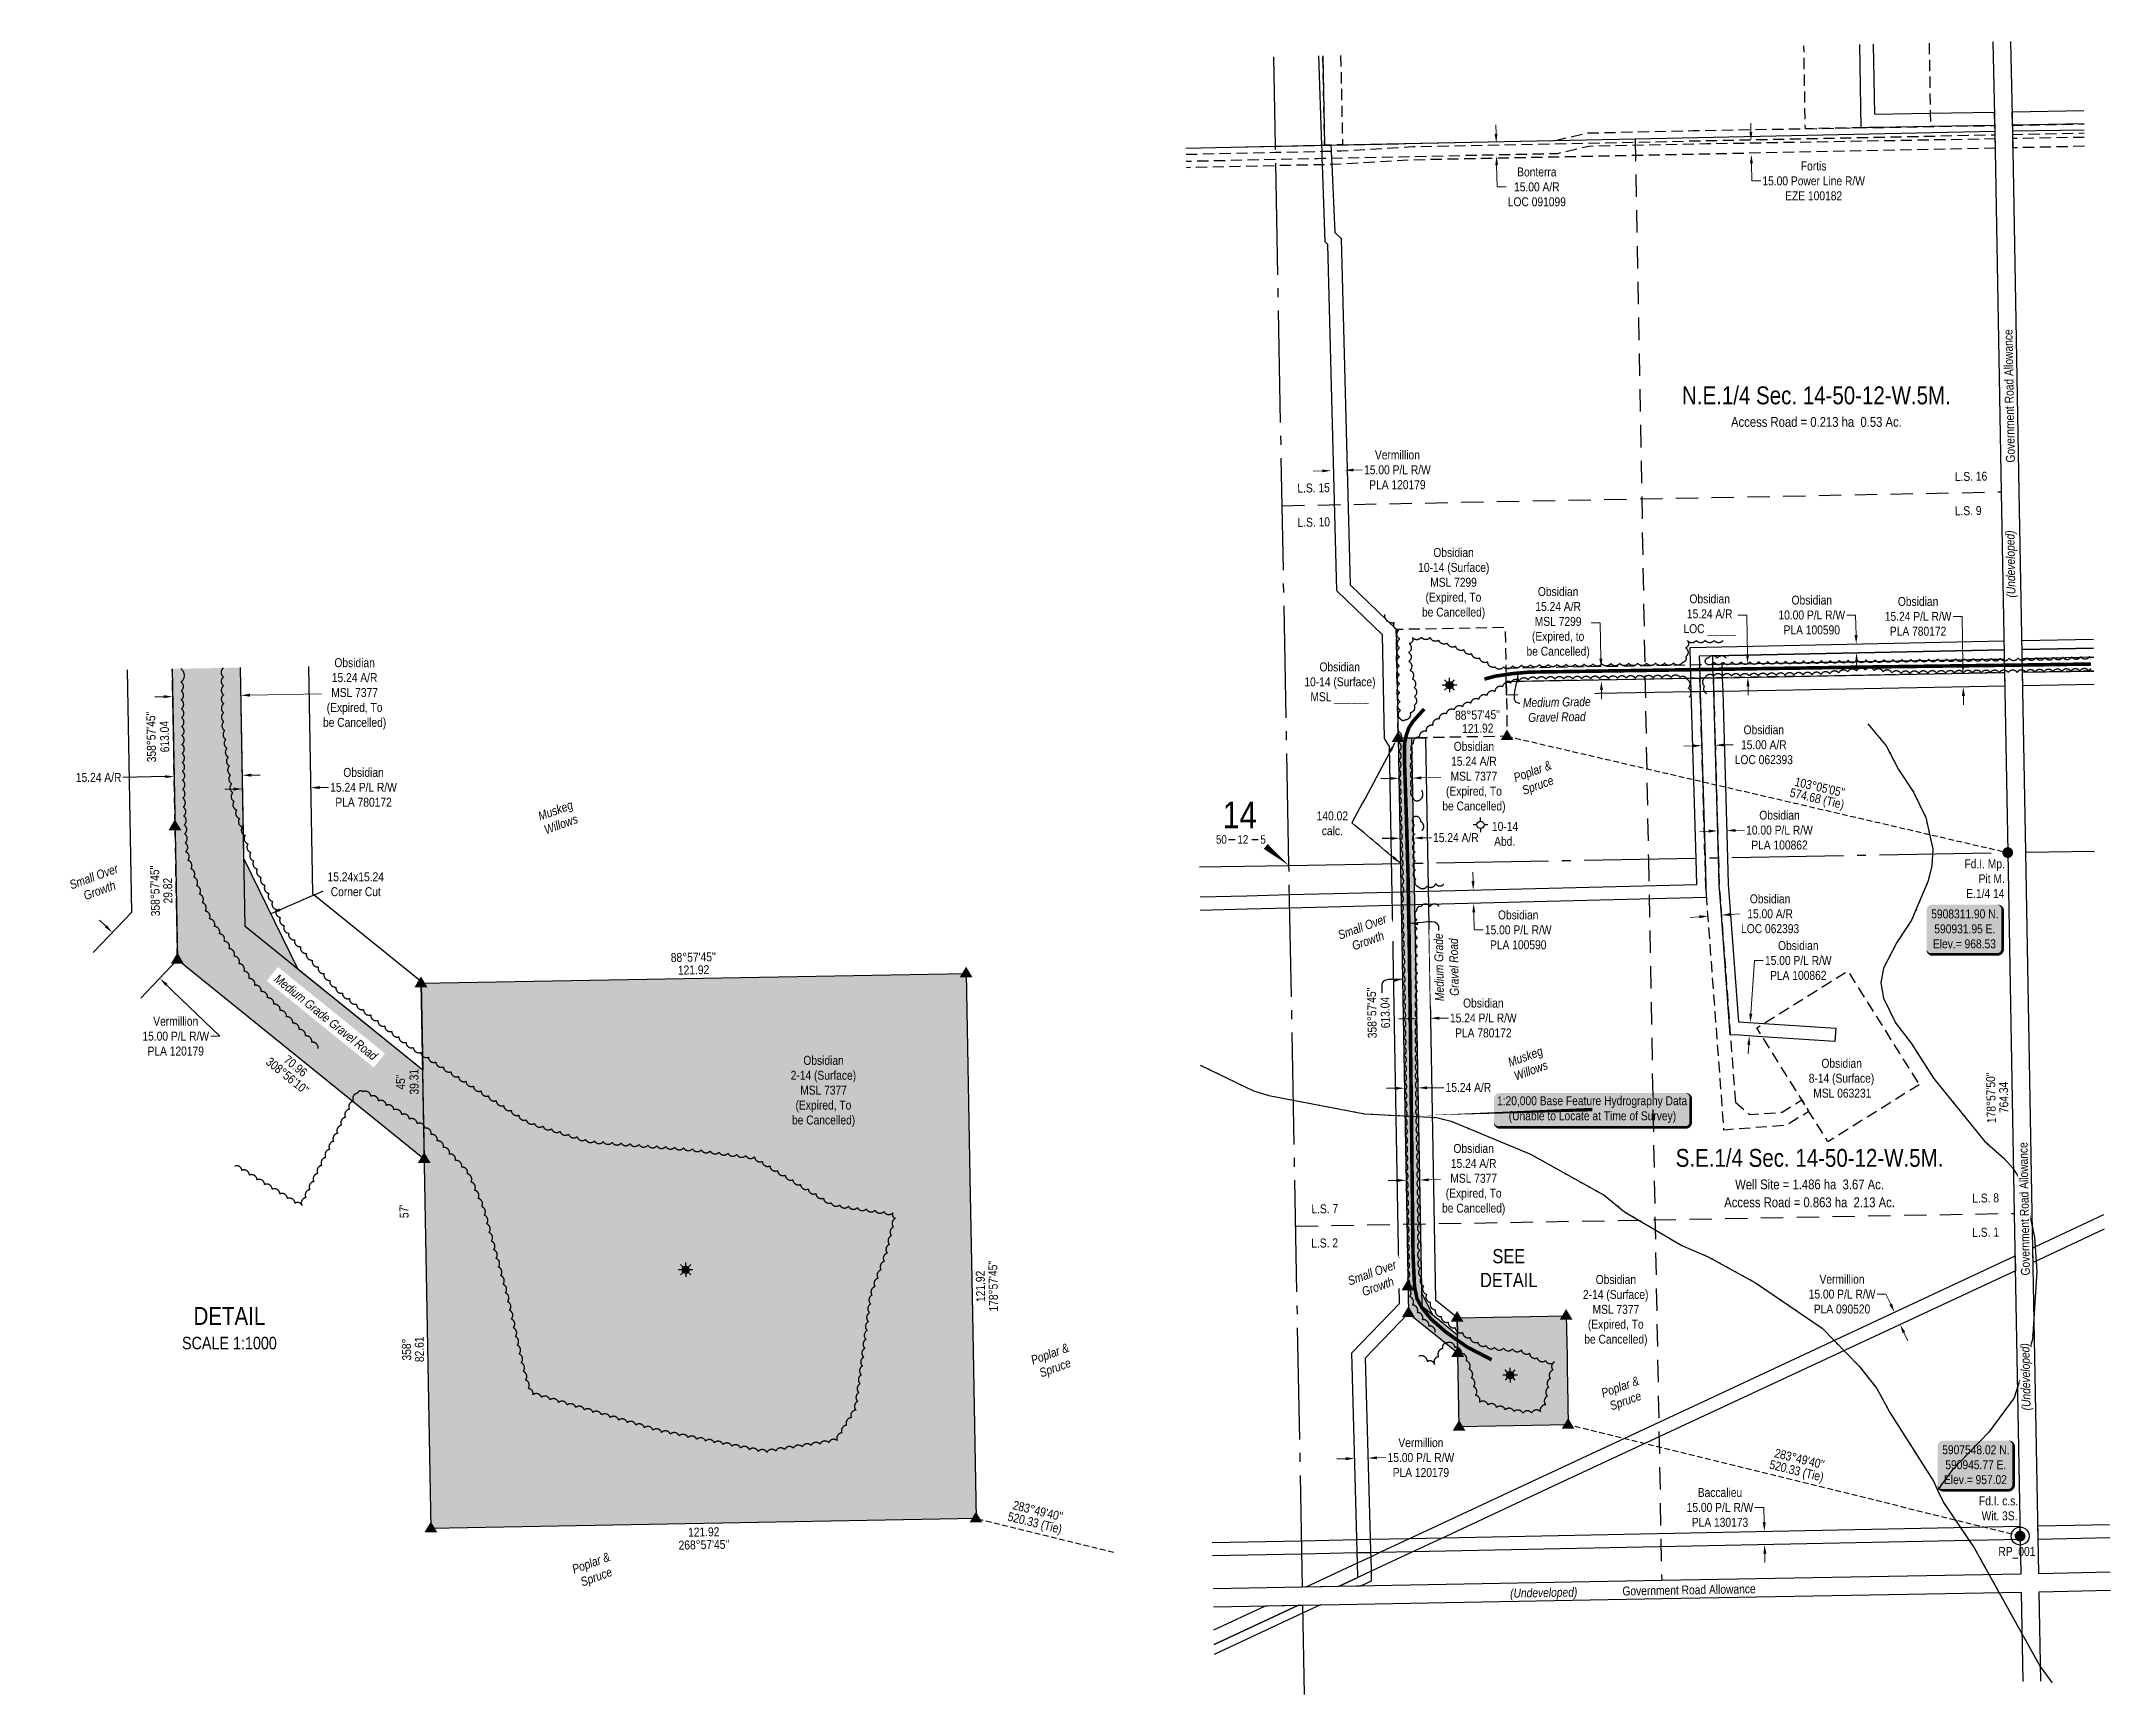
# Model space of a CAD drawing. Extents: x 588734 to 595078, y 5907371 to 5909219.
# Drawn here: x 588734 to 591047, y 5907371 to 5909219 of the extents above; entities that cross this region are included whole.
import ezdxf
from ezdxf.enums import TextEntityAlignment as Align

# ---------------------------------------------------------------- set-up
doc = ezdxf.new("R2010")
doc.units = 0
doc.header["$LTSCALE"] = 5
doc.header["$PDSIZE"] = 0.5
for name, pattern in [('0', [1, 1, 0]), ('foc-ACCESSROAD', [3.75, 2.5, -1.25]), ('foc-FLOWLINE', [3.75, 2.5, -1.25]), ('foc-LSD', [8, 5, -3]), ('foc-QUARTERLINE', [33, 25, -3, 2, -3]), ('foc-TIELINE', [1.875, 1.25, -0.625]), ('foc-WHEELTRACKS', [2, 0.4, -1.6])]:
    doc.linetypes.add(name, pattern=pattern)
doc.layers.get('Defpoints').update_dxf_attribs({"color": 9})
for name, color, linetype in [('10', 1, 'Continuous'), ('35', 37, 'Continuous'), ('9', 3, 'Continuous'), ('AS-ROADS', 254, 'Continuous'), ('C-AR', 13, 'foc-ACCESSROAD'), ('C-RW', 13, 'Continuous'), ('C-SYMBOL', 7, 'Continuous'), ('C-WS', 13, 'foc-ACCESSROAD'), ('C-WS-S', 8, 'Continuous'), ('DETAIL-T', 7, 'Continuous'), ('F-AR', 190, 'foc-ACCESSROAD'), ('F-EZE', 190, 'foc-FLOWLINE'), ('F-RW', 190, 'Continuous'), ('F-WS-S', 8, 'Continuous'), ('L-AREAREQUIRED', 7, 'Continuous'), ('L-AREAWORK', 5, 'Continuous'), ('L-BD', 7, 'Continuous'), ('L-BD1', 253, 'Continuous'), ('L-MON', 1, 'Continuous'), ('L-QSEC', 8, 'foc-QUARTERLINE'), ('L-ROAD-T', 7, 'Continuous'), ('L-SEC', 7, 'Continuous'), ('L-SECLBL', 7, 'Continuous'), ('L-SECTION-LSD', 7, 'foc-LSD'), ('L-TIE', 7, 'foc-TIELINE'), ('P-PROPOSED', 10, 'Continuous'), ('P-PROPOSED-H', 21, 'Continuous'), ('P-TXT', 4, 'Continuous'), ('T-BUSH', 110, '0'), ('T-BUSH-T', 110, 'Continuous'), ('T-CREEK', 160, 'Continuous'), ('T-WATER-P3', 160, 'foc-WHEELTRACKS'), ('T-WATER-T', 170, 'Continuous')]:
    doc.layers.add(name, color=color, linetype=linetype)
for name, color, linetype, lineweight in [('C-AR-T', 13, 'Continuous', 9), ('C-RW-T', 13, 'Continuous', 9), ('C-WS-T', 13, 'Continuous', 9), ('F-AR-T', 190, 'Continuous', 9), ('F-EZE-T', 190, 'Continuous', 9), ('F-RW-T', 190, 'Continuous', 9), ('F-WS-T', 190, 'Continuous', 9), ('T-TEXT', 48, 'Continuous', 18)]:
    doc.layers.add(name, color=color, linetype=linetype, lineweight=lineweight)
doc.styles.add('100L', font='ARIALN.TTF', dxfattribs={"height": 11})
doc.styles.add('175L', font='ARIALN.TTF', dxfattribs={"height": 20})
doc.styles.add('80', font='ARIALN.TTF', dxfattribs={"height": 10})
doc.styles.add('80CG', font='ARIALN.TTF', dxfattribs={"height": 10})
doc.styles.add('80L', font='ARIALN.TTF', dxfattribs={"height": 10})
doc.styles.add('80LS', font='ARIALNI.TTF', dxfattribs={"height": 10})
doc.styles.add('foc-LtypeFont', font='ARIALN.TTF', dxfattribs={"height": 7.35})
doc.styles.add('SIMPLEX', font='ARIALN.TTF')
doc.linetypes.add('foc-TOPO-flowdirection-NOLINE', pattern='A,0,[">",foc-LtypeFont,S=0.3,R=0,X=0,Y=-0.945],-20,[">",foc-LtypeFont,S=0.3,R=0,X=0,Y=-0.945],0', length=20)
doc.dimstyles.new('Compass 5 000', dxfattribs={"dimscale": 5, "dimtxt": 9, "dimasz": 2, "dimexe": 0.2, "dimexo": 0.0625, "dimgap": 0.5, "dimtad": 0, "dimtih": 1, "dimtoh": 1, "dimzin": 0, "dimdsep": 46, "dimtxsty": '80CG', "dimcen": 0.1, "dimse1": 1, "dimse2": 1, "dimclrd": 256, "dimclrt": 256, "dimaunit": 1, "dimadec": 4, "dimazin": 0, "dimtfac": 0.06, "dimtofl": 0, "dimtmove": 0, "dimatfit": 1, "dimfxl": 0.2, "dimtolj": 1, "dimtzin": 0, "dimlwd": -1, "dimarcsym": 0})

msp = doc.modelspace()

# ---------------------------------------------------------------- texts
at = {"layer": '35', "color": 3, "style": '80'}
msp.add_attdef('RP_001', (590921.434, 5907525.83), 'RP', height=9.9955, dxfattribs=at)
at = {"layer": 'C-SYMBOL', "color": 3, "style": '175L'}
for s, p in [('N.E.1/4 Sec. 14-50-12-W.5M.', (590718.079, 5908806.966)), ('S.E.1/4 Sec. 14-50-12-W.5M.', (590710.412, 5907954.722))]:
    msp.add_text(s, height=19.99104, dxfattribs=at).set_placement(p, align=Align.BOTTOM_CENTER)
at = {"layer": 'C-WS-T', "char_height": 9.9955, "attachment_point": 1, "style": '175L'}
for s, width, insert in [('\\pi17.573;Obsidian\\P\\pi0.66362;10-14 (Surface)\\P\\pi14.065;MSL 7299\\P\\pi8.8625;(Expired, To\\P\\pi4.867;be Cancelled)', 78.9594, (590272.362, 5908652.336)), ('\\pi17.573;Obsidian\\P\\pi0.66362;10-14 (Surface)\\P\\pi7.4068;MSL ______', 78.9594, (590145.126, 5908524.443)), ('\\pi17.591;Obsidian\\P\\pi3.4121;2-14 (Surface)\\P\\pi14.096;MSL 7377\\P\\pi8.8803;(Expired, To\\P\\pi4.8848;be Cancelled)', 78.99495, (589568.24, 5908084.705)), ('\\pi14.405;Obsidian\\P\\pi0.29473;8-14 (Surface)\\P\\pi5.33;MSL 063231', 72.62387, (590709.244, 5908081.41)), ('\\pi17.591;Obsidian\\P\\pi3.4121;2-14 (Surface)\\P\\pi14.096;MSL 7377\\P\\pi8.8803;(Expired, To\\P\\pi4.8848;be Cancelled)', 78.99495, (590453.765, 5907839.75))]:
    msp.add_mtext_dynamic_manual_height_columns(s, width=width, gutter_width=100, heights=[0], dxfattribs=dict(at, insert=insert))
at = {"layer": 'DETAIL-T', "color": 3, "attachment_point": 5, "style": '80CG'}
for s, insert, char_height, width in [('SEE\\PDETAIL', (590374.228, 5907847.542), 15.9785, 63.55066), ('DETAIL\\P{\\H0.7x;SCALE 1:1000}', (588944.364, 5907780.273), 19.97314, 105.36389)]:
    msp.add_mtext(s, dxfattribs=dict(at, insert=insert, char_height=char_height, width=width))
at = {"layer": 'F-WS-T', "insert": (590354.776, 5908346.185), "char_height": 9.9955, "attachment_point": 1, "style": '175L'}
msp.add_mtext_dynamic_manual_height_columns('\\pi0.6701;10-14\\P\\pi3.1281;Abd.', width=28.83124, gutter_width=100, heights=[0], dxfattribs=at)
at = {"layer": 'L-AREAREQUIRED', "color": 5, "style": '100L'}
for s, p in [('Access Road = 0.213 ha  0.53 Ac.', (590718.079, 5908784.476)), ('Well Site = 1.486 ha  3.67 Ac.', (590710.412, 5907932.232))]:
    msp.add_text(s, height=10.99507, dxfattribs=at).set_placement(p, align=Align.BOTTOM_CENTER)
at = {"layer": 'L-AREAWORK', "color": 5, "style": '100L'}
msp.add_text('Access Road = 0.863 ha  2.13 Ac.', height=10.99507, dxfattribs=at).set_placement((590710.412, 5907912.241), align=Align.BOTTOM_CENTER)
at = {"layer": 'L-BD', "style": '80L'}
for s, height, rotation, p in [("103°05'05''", 9.99552, 346.9159, (590721.784, 5908385.115)), ('574.68 (Tie)', 9.99552, 346.9159, (590718.559, 5908371.241)), ("178°57'50''", 9.99552, 91.0366, (590913.164, 5908037.976)), ('764.34', 9.9955, 91.0366, (590927.405, 5908038.234))]:
    msp.add_text(s, height=height, rotation=rotation, dxfattribs=at).set_placement(p, align=Align.MIDDLE)
at = {"layer": 'L-BD', "color": 5, "style": '80L'}
for s, p in [('520.33 (Tie)', (590695.649, 5907619.881)), ("283°49'40''", (590699.232, 5907634.44)), ("283°49'40''", (589847.908, 5907576.306)), ('520.33 (Tie)', (589844.325, 5907561.747))]:
    msp.add_text(s, height=9.99552, rotation=346.1726, dxfattribs=at).set_placement(p, align=Align.MIDDLE)
at = {"layer": 'L-BD1', "style": '80L'}
for s, height, rotation, p in [("358°57'45''", 9.99552, 91.0375, (588856.873, 5908441.187)), ('613.04', 9.9955, 91.0375, (588871.864, 5908441.459)), ("358°57'45''", 9.99552, 91.0375, (588861.238, 5908269.128)), ('29.82', 9.9955, 91.0375, (588875.48, 5908269.386)), ("88°57'45''", 9.9955, 1.0375, (589462.872, 5908195.058)), ('121.92', 9.9955, 1.0375, (589463.13, 5908180.817)), ("358°57'45''", 9.99552, 91.0375, (590221.166, 5908132.812)), ('613.04', 9.9955, 91.0375, (590236.157, 5908133.084)), ("308°56'10''", 9.99552, 321.0642, (589009.391, 5908062.367)), ('70.96', 9.9955, 321.0642, (589018.342, 5908073.447)), ("45''", 9.9955, 91.0375, (589135.692, 5908055.543)), ('39.31', 9.9955, 91.0375, (589150.683, 5908055.814)), ("57'", 9.9955, 91.0375, (589139.563, 5907910.831)), ('121.92', 9.9955, 91.0375, (589783.747, 5907827.081)), ("178°57'45''", 9.99552, 91.0375, (589797.988, 5907827.339)), ('358°', 9.9955, 91.0375, (589142.357, 5907756.538)), ('82.61', 9.9955, 91.0375, (589156.598, 5907756.796)), ("268°57'45''", 9.99552, 1.0375, (589474.765, 5907538.36)), ('121.92', 9.9955, 1.0375, (589474.507, 5907552.601))]:
    msp.add_text(s, height=height, rotation=rotation, dxfattribs=at).set_placement(p, align=Align.MIDDLE)
at = {"layer": 'L-BD1', "color": 5, "style": '80L'}
for s, p in [("88°57'45''", (590339.335, 5908465.792)), ('121.92', (590339.606, 5908450.808))]:
    msp.add_text(s, height=9.991, rotation=1.0375, dxfattribs=at).set_placement(p, align=Align.MIDDLE)
at = {"layer": 'L-MON', "char_height": 9.99552, "attachment_point": 1, "style": '80L'}
for s, width, insert in [('\\pi15.078;Fd.I. Mp.\\P\\pi30.917;Pit M. \\P\\pi17.138;E.1/4 14', 58.32647, (590868.436, 5908304.43)), ('\\pi1.0613;Fd.I. c.s.\\P\\pi4.0886;Wit. 3S.', 43.04115, (590898.616, 5907592.33))]:
    msp.add_mtext_dynamic_manual_height_columns(s, width=width, gutter_width=50, heights=[0], dxfattribs=dict(at, insert=insert))
at = {"layer": 'L-ROAD-T', "style": '80L'}
for rotation, p in [(91.039419, (590933.544, 5908822.264)), (1.012795, (590575.701, 5907487.857))]:
    msp.add_text('Government Road Allowance', height=9.9955, rotation=rotation, dxfattribs=at).set_placement(p, align=Align.MIDDLE_CENTER)
at = {"layer": 'P-TXT', "attachment_point": 5, "style": '80CG'}
for s, insert, char_height, width in [('\\A1;140.02\\Pcalc.', (590177.061, 5908344.549), 9.9955, 34.607), ('\\A1;15.24x15.24\\PCorner Cut', (589085.586, 5908276.501), 9.99552, 62.57537)]:
    msp.add_mtext(s, dxfattribs=dict(at, insert=insert, char_height=char_height, width=width))
at = {"layer": 'T-BUSH-T', "char_height": 9.99171, "attachment_point": 1, "rotation": 20, "style": '80LS', "bg_fill": 2}
for insert in [(589838.705, 5907748.817), (589325.877, 5907515.187)]:
    msp.add_mtext_dynamic_manual_height_columns('\\pi0.32599;Poplar & \\P\\pi4.3268;Spruce', width=43.82218, gutter_width=45.017, heights=[0], dxfattribs=dict(at, insert=insert))
at = {"layer": 'T-TEXT', "style": '80LS'}
for rotation, p in [(91.039419, (590934.909, 5908634.463)), (1.012795, (590413.298, 5907484.826))]:
    msp.add_text('(Undeveloped)', height=9.9955, rotation=rotation, dxfattribs=at).set_placement(p, align=Align.MIDDLE_CENTER)

# ---------------------------------------------------------------- blocks, each defined once
blk = doc.blocks.new('TRIA')
blk.add_hatch(color=255).paths.add_polyline_path([(-0.04, 1.52), (-1.47, -0.87), (1.39, -0.87)])
blk = doc.blocks.new('TRIAA')
blk.add_blockref('TRIA', (0, 0))
blk = doc.blocks.new('TRIB')
at = {"color": 1}
blk.add_lwpolyline([(-1.12, -0.67), (-0.04, 1.13), (1.04, -0.67)], close=True, dxfattribs=at)
blk = doc.blocks.new('TRIBB')
blk.add_blockref('TRIB', (0, 0))
blk = doc.blocks.new('TRICC')
for name in ['TRIAA', 'TRIBB']:
    blk.add_blockref(name, (0, 0))
blk = doc.blocks.new('plspike')
blk.add_blockref('TRICC', (0, 0))
blk = doc.blocks.new('GAS')
h = blk.add_hatch(color=255)
h.dxf.hatch_style = 1
edge = h.paths.add_edge_path()
edge.add_arc((0, 0), 0.9, 0, 360)
for p, q in [((-0.81, 0), (-1.62, 0)), ((-0.57, 0.57), (-1.14, 1.14)), ((0, 0.81), (0, 1.62)), ((0.57, 0.57), (1.14, 1.14)), ((1.62, 0), (0.81, 0)), ((-0.57, -0.57), (-1.14, -1.14)), ((0, -0.81), (0, -1.62)), ((1.14, -1.14), (0.57, -0.57))]:
    blk.add_line(p, q)
blk.add_circle((0, 0), 0.8)
blk = doc.blocks.new('*D453')
at = {"layer": 'Defpoints', "color": 0, "transparency": 16777216}
for p in [(588813.5, 5908222.6), (588734.2, 5908140.6), (588787.5, 5908089.1)]:
    blk.add_point(p, dxfattribs=at)
at = {"layer": 'F-RW-T', "transparency": 16777216}
for p, q in [((588806.3, 5908229.6), (588799.1, 5908236.5)), ((588874, 5908164.2), (588881.2, 5908157.2)), ((588933.5, 5908106.7), (588881.2, 5908157.2)), ((588923.5, 5908106.7), (588933.5, 5908106.7))]:
    blk.add_line(p, q, dxfattribs=at)
for points in [[(588807.5, 5908230.8), (588805.2, 5908228.4), (588813.5, 5908222.6)], [(588875.1, 5908165.4), (588872.8, 5908163), (588866.8, 5908171.1)]]:
    blk.add_solid(points, dxfattribs=at)
at = {"layer": 'F-RW-T', "transparency": 16777216, "insert": (588884.4, 5908106.7), "char_height": 10, "attachment_point": 5, "style": '80CG'}
blk.add_mtext('\\A1;Vermillion\\P15.00 P/L R/W^JPLA 120179', dxfattribs=at)
blk = doc.blocks.new('*D454')
at = {"layer": 'C-RW-T', "transparency": 16777216}
for p, q in [((588949.1, 5908382.9), (588939.1, 5908382.7)), ((589045.2, 5908384.6), (589055.2, 5908384.8))]:
    blk.add_line(p, q, dxfattribs=at)
for points in [[(588949.1, 5908384.5), (588949.1, 5908381.2), (588959.1, 5908383)], [(589045.2, 5908386.3), (589045.3, 5908382.9), (589035.3, 5908384.4)]]:
    blk.add_solid(points, dxfattribs=at)
at = {"layer": 'Defpoints', "color": 0, "transparency": 16777216}
for p in [(588958.2, 5908435.3), (589034.3, 5908436.7), (589035.3, 5908384.4)]:
    blk.add_point(p, dxfattribs=at)
at = {"layer": 'C-RW-T', "transparency": 16777216, "insert": (589094.3, 5908384.8), "char_height": 10, "attachment_point": 5, "style": '80CG'}
blk.add_mtext('\\A1;Obsidian\\P15.24 P/L R/W\\PPLA 780172', dxfattribs=at)
blk = doc.blocks.new('*D455')
at = {"layer": 'C-AR-T', "transparency": 16777216}
for p, q in [((588967.2, 5908487.9), (589047.2, 5908489.3)), ((588871, 5908486.1), (588861.1, 5908486))]:
    blk.add_line(p, q, dxfattribs=at)
for points in [[(588967.2, 5908489.5), (588967.2, 5908486.2), (588957.2, 5908487.7)], [(588871, 5908487.8), (588871.1, 5908484.5), (588881, 5908486.3)]]:
    blk.add_solid(points, dxfattribs=at)
at = {"layer": 'Defpoints', "color": 0, "transparency": 16777216}
for p in [(588880.7, 5908506.7), (588956.8, 5908508), (588957.2, 5908487.7)]:
    blk.add_point(p, dxfattribs=at)
at = {"layer": 'C-AR-T', "transparency": 16777216, "insert": (589084.3, 5908489.3), "char_height": 10, "attachment_point": 5, "style": '80CG'}
blk.add_mtext('\\A1;Obsidian\\P15.24 A/R\\PMSL 7377\\P(Expired, To\\Pbe Cancelled)', dxfattribs=at)
blk = doc.blocks.new('*D456')
at = {"layer": 'Defpoints', "color": 0, "transparency": 16777216}
for p in [(588958.8, 5908398.3), (588883.3, 5908360.3), (588959.5, 5908361.7)]:
    blk.add_point(p, dxfattribs=at)
at = {"layer": 'P-TXT', "transparency": 16777216}
for p, q in [((588872.7, 5908396.8), (588825.4, 5908395.9)), ((588968.8, 5908398.5), (588978.8, 5908398.7))]:
    blk.add_line(p, q, dxfattribs=at)
for points in [[(588872.6, 5908398.4), (588872.7, 5908395.1), (588882.7, 5908396.9)], [(588968.8, 5908400.2), (588968.8, 5908396.8), (588958.8, 5908398.3)]]:
    blk.add_solid(points, dxfattribs=at)
at = {"layer": 'P-TXT', "transparency": 16777216, "insert": (588798.2, 5908395.9), "char_height": 10, "attachment_point": 5, "style": '80CG'}
blk.add_mtext('\\A1;15.24 A/R', dxfattribs=at)
blk = doc.blocks.new('L-SECLBL')
at = {"layer": '9', "color": 7}
for p, q in [((-5.1, -27.8), (-12.3, -27.8)), ((20.7, -27.8), (13.5, -27.8))]:
    blk.add_line(p, q, dxfattribs=at)
at = {"layer": '10', "color": 2, "style": 'SIMPLEX'}
blk.add_attdef('SEC', text='', height=30, dxfattribs=at).set_placement((0, 0), align=Align.MIDDLE)
at = {"layer": '10', "color": 5, "style": '80L'}
blk.add_attdef('TWP', text='', height=9.5, dxfattribs=at).set_placement((-14.4, -27.4), align=Align.MIDDLE_RIGHT)
blk.add_attdef('RGE', text='', height=9.5, dxfattribs=at).set_placement((3.6, -27.4), align=Align.MIDDLE_CENTER)
blk.add_attdef('MER', text='', height=9.5, dxfattribs=at).set_placement((23.2, -27.4), align=Align.MIDDLE_LEFT)
blk = doc.blocks.new('*D436')
at = {"layer": 'C-AR-T', "transparency": 16777216}
for p, q in [((590580, 5908431.2), (590570, 5908430.9)), ((590615, 5908432.2), (590625, 5908432.4))]:
    blk.add_line(p, q, dxfattribs=at)
for points in [[(590580, 5908432.9), (590580, 5908429.5), (590590, 5908431.5)], [(590614.9, 5908433.8), (590615, 5908430.5), (590605, 5908431.9)]]:
    blk.add_solid(points, dxfattribs=at)
at = {"layer": 'Defpoints', "color": 0, "transparency": 16777216}
for p in [(590590, 5908431.5), (590605, 5908431.9), (590605, 5908431.9)]:
    blk.add_point(p, dxfattribs=at)
at = {"layer": 'C-AR-T', "transparency": 16777216, "insert": (590659.3, 5908432.4), "char_height": 10, "attachment_point": 5, "style": '80CG'}
blk.add_mtext('\\A1;Obsidian\\P15.00 A/R\\PLOC 062393', dxfattribs=at)
blk = doc.blocks.new('*D437')
at = {"layer": 'C-AR-T', "transparency": 16777216}
for p, q in [((590587.1, 5908240.1), (590577.1, 5908239.4)), ((590622, 5908242.7), (590632, 5908243.5))]:
    blk.add_line(p, q, dxfattribs=at)
for points in [[(590587, 5908241.8), (590587.2, 5908238.5), (590597.1, 5908240.9)], [(590621.9, 5908244.4), (590622.1, 5908241.1), (590612, 5908242)]]:
    blk.add_solid(points, dxfattribs=at)
at = {"layer": 'Defpoints', "color": 0, "transparency": 16777216}
for p in [(590597.1, 5908240.9), (590609.8, 5908068.9), (590624.7, 5908070)]:
    blk.add_point(p, dxfattribs=at)
at = {"layer": 'C-AR-T', "transparency": 16777216, "insert": (590666.3, 5908243.5), "char_height": 10, "attachment_point": 5, "style": '80CG'}
blk.add_mtext('\\A1;Obsidian\\P15.00 A/R\\PLOC 062393', dxfattribs=at)
blk = doc.blocks.new('*D438')
at = {"layer": 'C-AR-T', "transparency": 16777216}
for p, q in [((590476.5, 5908568.8), (590466.5, 5908568.8)), ((590477.2, 5908528.7), (590476.5, 5908568.8)), ((590477.8, 5908493.5), (590478, 5908483.5))]:
    blk.add_line(p, q, dxfattribs=at)
for points in [[(590478.9, 5908528.8), (590475.5, 5908528.7), (590477.4, 5908518.7)], [(590479.5, 5908493.5), (590476.2, 5908493.5), (590477.6, 5908503.5)]]:
    blk.add_solid(points, dxfattribs=at)
at = {"layer": 'Defpoints', "color": 0, "transparency": 16777216}
for p in [(590459, 5908518.4), (590477.4, 5908518.7), (590459.2, 5908503.2)]:
    blk.add_point(p, dxfattribs=at)
at = {"layer": 'C-AR-T', "transparency": 16777216, "insert": (590429.4, 5908568.8), "char_height": 10, "attachment_point": 5, "style": '80CG'}
blk.add_mtext('\\A1;Obsidian\\P15.24 A/R\\PMSL 7299\\P(Expired, to\\Pbe Cancelled)', dxfattribs=at)
blk = doc.blocks.new('*D439')
at = {"layer": 'C-AR-T', "transparency": 16777216}
for p, q in [((590249.6, 5907945.5), (590239.6, 5907945.3)), ((590284.8, 5907946.1), (590297.9, 5907946.4))]:
    blk.add_line(p, q, dxfattribs=at)
for points in [[(590249.5, 5907947.2), (590249.6, 5907943.8), (590259.6, 5907945.7)], [(590284.8, 5907947.8), (590284.8, 5907944.5), (590274.8, 5907946)]]:
    blk.add_solid(points, dxfattribs=at)
at = {"layer": 'Defpoints', "color": 0, "transparency": 16777216}
for p in [(590259.6, 5907945.7), (590260.1, 5907913.2), (590275.4, 5907913.5)]:
    blk.add_point(p, dxfattribs=at)
at = {"layer": 'C-AR-T', "transparency": 16777216, "insert": (590335, 5907946.4), "char_height": 10, "attachment_point": 5, "style": '80CG'}
blk.add_mtext('\\A1;Obsidian\\P15.24 A/R\\PMSL 7377\\P(Expired, To\\Pbe Cancelled)', dxfattribs=at)
blk = doc.blocks.new('*D440')
at = {"layer": 'C-AR-T', "transparency": 16777216}
for p, q in [((590276.6, 5908395.4), (590298.2, 5908395.8)), ((590241.4, 5908394.8), (590231.4, 5908394.6))]:
    blk.add_line(p, q, dxfattribs=at)
for points in [[(590241.4, 5908396.4), (590241.4, 5908393.1), (590251.4, 5908395)], [(590276.6, 5908397.1), (590276.7, 5908393.7), (590266.6, 5908395.2)]]:
    blk.add_solid(points, dxfattribs=at)
at = {"layer": 'Defpoints', "color": 0, "transparency": 16777216}
for p in [(590251.4, 5908395), (590251.5, 5908389.6), (590266.7, 5908389.9)]:
    blk.add_point(p, dxfattribs=at)
at = {"layer": 'C-AR-T', "transparency": 16777216, "insert": (590335.3, 5908395.8), "char_height": 10, "attachment_point": 5, "style": '80CG'}
blk.add_mtext('\\A1;Obsidian\\P15.24 A/R\\PMSL 7377\\P(Expired, To\\Pbe Cancelled)', dxfattribs=at)
blk = doc.blocks.new('*D441')
at = {"layer": 'C-RW-T', "transparency": 16777216}
for p, q in [((590597.7, 5908335.9), (590587.7, 5908335.6)), ((590627.7, 5908336.7), (590637.7, 5908337))]:
    blk.add_line(p, q, dxfattribs=at)
for points in [[(590597.6, 5908337.6), (590597.7, 5908334.2), (590607.7, 5908336.2)], [(590627.6, 5908338.4), (590627.7, 5908335.1), (590617.7, 5908336.5)]]:
    blk.add_solid(points, dxfattribs=at)
at = {"layer": 'Defpoints', "color": 0, "transparency": 16777216}
for p in [(590607.7, 5908337.2), (590617.7, 5908337.5), (590617.7, 5908336.5)]:
    blk.add_point(p, dxfattribs=at)
at = {"layer": 'C-RW-T', "transparency": 16777216, "insert": (590676.8, 5908337), "char_height": 10, "attachment_point": 5, "style": '80CG'}
blk.add_mtext('\\A1;Obsidian\\P10.00 P/L R/W\\PPLA 100862', dxfattribs=at)
blk = doc.blocks.new('*D442')
at = {"layer": 'C-RW-T', "transparency": 16777216}
for p, q in [((590880.8, 5908575.9), (590870.8, 5908575.9)), ((590881.8, 5908522.2), (590880.8, 5908575.9)), ((590882.4, 5908486.9), (590882.6, 5908476.9))]:
    blk.add_line(p, q, dxfattribs=at)
for points in [[(590883.4, 5908522.2), (590880.1, 5908522.1), (590882, 5908512.2)], [(590884.1, 5908486.9), (590880.7, 5908486.9), (590882.2, 5908496.9)]]:
    blk.add_solid(points, dxfattribs=at)
at = {"layer": 'Defpoints', "color": 0, "transparency": 16777216}
for p in [(590727.7, 5908509.4), (590728, 5908494.2), (590882.2, 5908496.9)]:
    blk.add_point(p, dxfattribs=at)
at = {"layer": 'C-RW-T', "transparency": 16777216, "insert": (590831.7, 5908575.9), "char_height": 10, "attachment_point": 5, "style": '80CG'}
blk.add_mtext('\\A1;Obsidian\\P15.24 P/L R/W\\PPLA 780172', dxfattribs=at)
blk = doc.blocks.new('*D443')
at = {"layer": 'C-RW-T', "transparency": 16777216}
for p, q in [((590261.5, 5908126.2), (590251.5, 5908126.1)), ((590296.7, 5908126.9), (590306.7, 5908127))]:
    blk.add_line(p, q, dxfattribs=at)
for points in [[(590261.5, 5908127.9), (590261.5, 5908124.6), (590271.5, 5908126.4)], [(590296.7, 5908128.5), (590296.8, 5908125.2), (590286.7, 5908126.7)]]:
    blk.add_solid(points, dxfattribs=at)
at = {"layer": 'Defpoints', "color": 0, "transparency": 16777216}
for p in [(590271.1, 5908147.6), (590286.4, 5908147.9), (590286.7, 5908126.7)]:
    blk.add_point(p, dxfattribs=at)
at = {"layer": 'C-RW-T', "transparency": 16777216, "insert": (590345.8, 5908127), "char_height": 10, "attachment_point": 5, "style": '80CG'}
blk.add_mtext('\\A1;Obsidian\\P15.24 P/L R/W\\PPLA 780172', dxfattribs=at)
blk = doc.blocks.new('*D444')
at = {"layer": 'Defpoints', "color": 0, "transparency": 16777216}
for p in [(590360.5, 5909090.3), (590361.5, 5909105.2), (590361.8, 5909090.3)]:
    blk.add_point(p, dxfattribs=at)
at = {"layer": 'F-AR-T', "transparency": 16777216}
for p, q in [((590360, 5909115.2), (590359.8, 5909125.2)), ((590360.7, 5909080.3), (590361.2, 5909055.9)), ((590361.2, 5909055.9), (590371.2, 5909055.9))]:
    blk.add_line(p, q, dxfattribs=at)
for points in [[(590361.7, 5909115.2), (590358.4, 5909115.2), (590360.2, 5909105.2)], [(590362.4, 5909080.3), (590359.1, 5909080.2), (590360.5, 5909090.3)]]:
    blk.add_solid(points, dxfattribs=at)
at = {"layer": 'F-AR-T', "transparency": 16777216, "insert": (590405.6, 5909055.9), "char_height": 10, "attachment_point": 5, "style": '80CG'}
blk.add_mtext('\\A1;Bonterra\\P15.00 A/R\\PLOC 091099', dxfattribs=at)
blk = doc.blocks.new('*D445')
at = {"layer": 'Defpoints', "color": 0, "transparency": 16777216}
for p in [(590645.3, 5909092.1), (590650.9, 5909107.3), (590651.2, 5909092.3)]:
    blk.add_point(p, dxfattribs=at)
at = {"layer": 'F-EZE-T', "transparency": 16777216}
for p, q in [((590644.8, 5909117.2), (590644.6, 5909127.2)), ((590645.5, 5909082.1), (590645.9, 5909062.6)), ((590645.9, 5909062.6), (590655.9, 5909062.6))]:
    blk.add_line(p, q, dxfattribs=at)
for points in [[(590646.4, 5909117.2), (590643.1, 5909117.1), (590645, 5909107.2)], [(590647.1, 5909082.2), (590643.8, 5909082.1), (590645.3, 5909092.1)]]:
    blk.add_solid(points, dxfattribs=at)
at = {"layer": 'F-EZE-T', "transparency": 16777216, "insert": (590715, 5909062.6), "char_height": 10, "attachment_point": 5, "style": '80CG'}
blk.add_mtext('\\A1;Fortis\\P15.00 Power Line R/W\\PEZE 100182', dxfattribs=at)
blk = doc.blocks.new('*D446')
at = {"layer": 'Defpoints', "color": 0, "transparency": 16777216}
for p in [(590805.3, 5907798.1), (590790.8, 5907791.4), (590797.2, 5907777.8)]:
    blk.add_point(p, dxfattribs=at)
at = {"layer": 'F-RW-T', "transparency": 16777216}
for p, q in [((590795.8, 5907818.4), (590785.8, 5907818.4)), ((590801.1, 5907807.2), (590795.8, 5907818.4)), ((590815.9, 5907775.5), (590820.1, 5907766.4))]:
    blk.add_line(p, q, dxfattribs=at)
for points in [[(590802.6, 5907807.9), (590799.6, 5907806.5), (590805.3, 5907798.1)], [(590817.4, 5907776.2), (590814.4, 5907774.7), (590811.6, 5907784.5)]]:
    blk.add_solid(points, dxfattribs=at)
at = {"layer": 'F-RW-T', "transparency": 16777216, "insert": (590746.7, 5907818.4), "char_height": 10, "attachment_point": 5, "style": '80CG'}
blk.add_mtext('\\A1;Vermillion\\P15.00 P/L R/W\\PPLA 090520', dxfattribs=at)
blk = doc.blocks.new('*D447')
at = {"layer": 'Defpoints', "color": 0, "transparency": 16777216}
for p in [(590201.9, 5907634.7), (590216.9, 5907635.2), (590216.9, 5907635.1)]:
    blk.add_point(p, dxfattribs=at)
at = {"layer": 'F-RW-T', "transparency": 16777216}
for p, q in [((590191.9, 5907634.5), (590181.9, 5907634.2)), ((590226.9, 5907635.4), (590236.9, 5907635.7))]:
    blk.add_line(p, q, dxfattribs=at)
for points in [[(590191.9, 5907636.2), (590192, 5907632.8), (590201.9, 5907634.8)], [(590226.9, 5907637.1), (590227, 5907633.8), (590216.9, 5907635.2)]]:
    blk.add_solid(points, dxfattribs=at)
at = {"layer": 'F-RW-T', "transparency": 16777216, "insert": (590276, 5907635.7), "char_height": 10, "attachment_point": 5, "style": '80CG'}
blk.add_mtext('\\A1;Vermillion\\P15.00 P/L R/W^JPLA 120179', dxfattribs=at)
blk = doc.blocks.new('*D448')
at = {"layer": 'Defpoints', "color": 0, "transparency": 16777216}
for p in [(590659.9, 5907553.3), (590660.4, 5907553.3), (590660.7, 5907538.3)]:
    blk.add_point(p, dxfattribs=at)
at = {"layer": 'F-RW-T', "transparency": 16777216}
for p, q in [((590659.4, 5907580), (590649.4, 5907580)), ((590659.7, 5907563.3), (590659.4, 5907580)), ((590660.4, 5907528.3), (590660.6, 5907518.3))]:
    blk.add_line(p, q, dxfattribs=at)
for points in [[(590661.4, 5907563.3), (590658.1, 5907563.3), (590659.9, 5907553.3)], [(590662.1, 5907528.4), (590658.8, 5907528.3), (590660.2, 5907538.3)]]:
    blk.add_solid(points, dxfattribs=at)
at = {"layer": 'F-RW-T', "transparency": 16777216, "insert": (590610.3, 5907580), "char_height": 10, "attachment_point": 5, "style": '80CG'}
blk.add_mtext('\\A1;Baccalieu\\P15.00 P/L R/W\\PPLA 130173', dxfattribs=at)
blk = doc.blocks.new('*D449')
at = {"layer": 'Defpoints', "color": 0, "transparency": 16777216}
for p in [(590190.7, 5908739.2), (590176.7, 5908700.8), (590191.7, 5908701.1)]:
    blk.add_point(p, dxfattribs=at)
at = {"layer": 'F-RW-T', "transparency": 16777216}
for p, q in [((590165.7, 5908738.6), (590155.7, 5908738.3)), ((590200.7, 5908739.4), (590210.7, 5908739.7))]:
    blk.add_line(p, q, dxfattribs=at)
for points in [[(590165.7, 5908740.2), (590165.7, 5908736.9), (590175.7, 5908738.8)], [(590200.6, 5908741.1), (590200.7, 5908737.8), (590190.7, 5908739.2)]]:
    blk.add_solid(points, dxfattribs=at)
at = {"layer": 'F-RW-T', "transparency": 16777216, "insert": (590249.8, 5908739.7), "char_height": 10, "attachment_point": 5, "style": '80CG'}
blk.add_mtext('\\A1;Vermillion\\P15.00 P/L R/W^JPLA 120179', dxfattribs=at)
blk = doc.blocks.new('GABD')
for p, q in [((-0.81, 0), (-1.62, 0)), ((0, 0.81), (0, 1.62)), ((1.62, 0), (0.81, 0)), ((0, -0.81), (0, -1.62))]:
    blk.add_line(p, q)
blk.add_circle((0, 0), 0.8)
blk = doc.blocks.new('fdia')
at = {"color": 255, "const_width": 1}
blk.add_lwpolyline([(-0.5, 0, 1), (0.5, 0, 1)], format="xyb", close=True, dxfattribs=at)
blk = doc.blocks.new('Fdiaa')
blk.add_blockref('fdia', (0, 0))
blk = doc.blocks.new('fdib')
at = {"color": 1, "const_width": 1.6}
blk.add_lwpolyline([(-0.4, 0, 1), (0.4, 0, 1)], format="xyb", close=True, dxfattribs=at)
at = {"color": 1}
blk.add_circle((0, 0), 0.8, dxfattribs=at)
blk = doc.blocks.new('Fdibb')
blk.add_blockref('fdib', (0, 0))
blk = doc.blocks.new('fdicc')
for name in ['Fdibb', 'Fdiaa']:
    blk.add_blockref(name, (0, 0))
blk = doc.blocks.new('FDI')
blk.add_blockref('fdicc', (0, 0))
blk = doc.blocks.new('*D450')
at = {"layer": 'C-AR-T', "transparency": 16777216}
for p, q in [((590640.2, 5908577.4), (590630.2, 5908577.4)), ((590641, 5908533.1), (590640.2, 5908577.4)), ((590641.7, 5908497.8), (590641.8, 5908487.8))]:
    blk.add_line(p, q, dxfattribs=at)
for points in [[(590642.7, 5908533.1), (590639.4, 5908533), (590641.2, 5908523.1)], [(590643.3, 5908497.9), (590640, 5908497.8), (590641.5, 5908507.8)]]:
    blk.add_solid(points, dxfattribs=at)
at = {"layer": 'Defpoints', "color": 0, "transparency": 16777216}
for p in [(590526.9, 5908521), (590641.2, 5908523.1), (590527.2, 5908505.8)]:
    blk.add_point(p, dxfattribs=at)
at = {"layer": 'C-AR-T', "transparency": 16777216, "insert": (590598.8, 5908577.4), "char_height": 10, "attachment_point": 5, "style": '80CG'}
blk.add_mtext('\\A1;Obsidian\\P15.24 A/R\\PLOC _____', dxfattribs=at)
blk = doc.blocks.new('*D451')
at = {"layer": 'Defpoints', "color": 0, "transparency": 16777216}
for p in [(590250.9, 5908420.8), (590266.2, 5908421.1), (590267.9, 5908328.2)]:
    blk.add_point(p, dxfattribs=at)
at = {"layer": 'P-TXT', "transparency": 16777216}
for p, q in [((590242.6, 5908327.7), (590232.6, 5908327.6)), ((590277.9, 5908328.4), (590287.8, 5908328.6))]:
    blk.add_line(p, q, dxfattribs=at)
for points in [[(590242.6, 5908329.4), (590242.7, 5908326.1), (590252.6, 5908327.9)], [(590277.8, 5908330), (590277.9, 5908326.7), (590267.9, 5908328.2)]]:
    blk.add_solid(points, dxfattribs=at)
at = {"layer": 'P-TXT', "transparency": 16777216, "insert": (590315.1, 5908328.6), "char_height": 10, "attachment_point": 5, "style": '80CG'}
blk.add_mtext('\\A1;15.24 A/R', dxfattribs=at)
blk = doc.blocks.new('*D452')
at = {"layer": 'Defpoints', "color": 0, "transparency": 16777216}
for p in [(590272.9, 5908048.9), (590258.9, 5907980.9), (590274.1, 5907981.2)]:
    blk.add_point(p, dxfattribs=at)
at = {"layer": 'P-TXT', "transparency": 16777216}
for p, q in [((590282.9, 5908049.1), (590301.8, 5908049.4)), ((590247.7, 5908048.5), (590237.7, 5908048.3))]:
    blk.add_line(p, q, dxfattribs=at)
for points in [[(590247.7, 5908050.1), (590247.7, 5908046.8), (590257.7, 5908048.6)], [(590282.9, 5908050.8), (590282.9, 5908047.4), (590272.9, 5908048.9)]]:
    blk.add_solid(points, dxfattribs=at)
at = {"layer": 'P-TXT', "transparency": 16777216, "insert": (590329.1, 5908049.4), "char_height": 10, "attachment_point": 5, "style": '80CG'}
blk.add_mtext('\\A1;15.24 A/R', dxfattribs=at)
blk = doc.blocks.new('*D457')
at = {"layer": 'C-RW-T', "transparency": 16777216}
for p, q in [((590334.3, 5908280.1), (590334, 5908290.1)), ((590335.2, 5908245.1), (590335.7, 5908225.5)), ((590335.7, 5908225.5), (590345.7, 5908225.5))]:
    blk.add_line(p, q, dxfattribs=at)
for points in [[(590336, 5908280.1), (590332.6, 5908280.1), (590334.5, 5908270.1)], [(590336.8, 5908245.1), (590333.5, 5908245), (590334.9, 5908255.1)]]:
    blk.add_solid(points, dxfattribs=at)
at = {"layer": 'Defpoints', "color": 0, "transparency": 16777216}
for p in [(590349.4, 5908270.5), (590334.9, 5908255.1), (590349.8, 5908255.4)]:
    blk.add_point(p, dxfattribs=at)
at = {"layer": 'C-RW-T', "transparency": 16777216, "insert": (590384.8, 5908225.5), "char_height": 10, "attachment_point": 5, "style": '80CG'}
blk.add_mtext('\\A1;Obsidian\\P15.00 P/L R/W\\PPLA 100590', dxfattribs=at)
blk = doc.blocks.new('*D458')
at = {"layer": 'C-RW-T', "transparency": 16777216}
for p, q in [((590761.9, 5908577.4), (590751.9, 5908577.4)), ((590762.4, 5908555.1), (590761.9, 5908577.4)), ((590763, 5908525.1), (590763.2, 5908515.1))]:
    blk.add_line(p, q, dxfattribs=at)
for points in [[(590764.1, 5908555.1), (590760.7, 5908555), (590762.6, 5908545.1)], [(590764.7, 5908525.1), (590761.4, 5908525), (590762.8, 5908535.1)]]:
    blk.add_solid(points, dxfattribs=at)
at = {"layer": 'Defpoints', "color": 0, "transparency": 16777216}
for p in [(590709.6, 5908544), (590762.6, 5908545.1), (590709.8, 5908534)]:
    blk.add_point(p, dxfattribs=at)
at = {"layer": 'C-RW-T', "transparency": 16777216, "insert": (590712.9, 5908577.4), "char_height": 10, "attachment_point": 5, "style": '80CG'}
blk.add_mtext('\\A1;Obsidian\\P10.00 P/L R/W\\PPLA 100590', dxfattribs=at)
blk = doc.blocks.new('*U459')
h = blk.add_hatch(color=254)
edge = h.paths.add_edge_path()
edge.add_line((-36.5, -28.5), (36.5, -28.5))
edge.add_arc((36.5, -22.5), 6, 270, 360)
edge.add_line((42.5, -22.5), (42.5, 21))
edge.add_arc((36.5, 21), 6, 0, 90)
edge.add_line((36.5, 27), (-36.5, 27))
edge.add_arc((-36.5, 21), 6, 90, 180)
edge.add_line((-42.5, 21), (-42.5, -22.5))
edge.add_arc((-36.5, -22.5), 6, 180, 270)
at = {"color": 1, "flags": 128}
blk.add_lwpolyline([(-36.5, -28.5, 3, 3, 0), (36.5, -28.5, 3, 3, 0.414214), (42.5, -22.5, 3, 3, 0), (42.5, 21, 3, 0, 0.414214), (36.5, 27, 0, 0, 0), (-36.5, 27, 0, 0, 0.414214), (-42.5, 21, 0, 0, 0), (-42.5, -22.5, 0, 3, 0.414214)], format="xyseb", close=True, dxfattribs=at)
blk.add_lwpolyline([(-39.7, -16.3, 0, 10, 0), (0, 0, 5, 5, 0)], format="xyseb", dxfattribs=at)
at = {"color": 1, "style": '80'}
blk.add_attdef('ENTER_TEXT_001', (-36, -5), '', height=10, dxfattribs=at)
blk = doc.blocks.new('*D461')
at = {"layer": 'C-RW-T', "transparency": 16777216}
for p, q in [((590644.8, 5908132), (590648.7, 5908191.3)), ((590648.7, 5908191.3), (590658.7, 5908191.3)), ((590642.5, 5908097), (590641.8, 5908087.1))]:
    blk.add_line(p, q, dxfattribs=at)
for points in [[(590643.1, 5908132.1), (590646.5, 5908131.9), (590644.1, 5908122)], [(590640.8, 5908097.1), (590644.1, 5908096.9), (590643.1, 5908107)]]:
    blk.add_solid(points, dxfattribs=at)
at = {"layer": 'Defpoints', "color": 0, "transparency": 16777216}
for p in [(590644.1, 5908122), (590710.5, 5908102.5), (590711.5, 5908117.5)]:
    blk.add_point(p, dxfattribs=at)
at = {"layer": 'C-RW-T', "transparency": 16777216, "insert": (590697.8, 5908191.3), "char_height": 10, "attachment_point": 5, "style": '80CG'}
blk.add_mtext('\\A1;Obsidian\\P15.00 P/L R/W\\PPLA 100862', dxfattribs=at)
blk = doc.blocks.new('STRIA')
blk.add_hatch(color=255).paths.add_polyline_path([(-0.04, 1.52), (-1.47, -0.87), (1.39, -0.87)])
blk = doc.blocks.new('STRIAA')
blk.add_blockref('STRIA', (0, 0))
blk = doc.blocks.new('STRIB')
at = {"color": 1}
blk.add_solid([(-1.12, -0.67), (-0.04, 1.13), (1.04, -0.67)], dxfattribs=at)
blk = doc.blocks.new('STRIBB')
blk.add_blockref('STRIB', (0, 0))
blk = doc.blocks.new('STRICC')
for name in ['STRIAA', 'STRIBB']:
    blk.add_blockref(name, (0, 0))
blk = doc.blocks.new('fdspike')
blk.add_blockref('STRICC', (0, 0))
blk = doc.blocks.new('*U465')
h = blk.add_hatch(color=255)
edge = h.paths.add_edge_path()
edge.add_line((-104, -20), (104, -20))
edge.add_arc((104, -14), 6, 270, 360)
edge.add_line((110, -14), (110, 12.5))
edge.add_arc((104, 12.5), 6, 0, 90)
edge.add_line((104, 18.5), (-104, 18.5))
edge.add_arc((-104, 12.5), 6, 90, 180)
edge.add_line((-110, 12.5), (-110, -14))
edge.add_arc((-104, -14), 6, 180, 270)
at = {"color": 170, "flags": 128}
blk.add_lwpolyline([(-104, -20, 3, 3, 0), (104, -20, 3, 3, 0.414214), (110, -14, 3, 3, 0), (110, 12.5, 3, 0, 0.414214), (104, 18.5, 0, 0, 0), (-104, 18.5, 0, 0, 0.414214), (-110, 12.5, 0, 0, 0), (-110, -14, 0, 3, 0.414214)], format="xyseb", close=True, dxfattribs=at)
at = {"color": 170, "style": '80'}
blk.add_attdef('ENTER_TEXT_001', (-26.8, -4.9), '', height=10, dxfattribs=at)

# ---------------------------------------------------------------- dimensions: what is measured, and where the dimension line sits
at = {"layer": 'C-AR-T', "color": 6}
for base, p1, p2, angle, text, picture, middle in [((590477.381, 5908518.737), (590459.248, 5908503.177), (590458.981, 5908518.415), 91.001464, 'Obsidian\\P15.24 A/R\\PMSL 7299\\P(Expired, to\\Pbe Cancelled)', '*D438', (590429.378, 5908568.759)), ((590641.201, 5908523.073), (590527.176, 5908505.773), (590526.901, 5908521.01), 91.034376, 'Obsidian\\P15.24 A/R\\PLOC _____', '*D450', (590598.802, 5908577.364)), ((590251.406, 5908394.951), (590266.737, 5908389.876), (590251.5, 5908389.609), 181.003812, 'Obsidian\\P15.24 A/R\\PMSL 7377\\P(Expired, To\\Pbe Cancelled)', '*D440', (590335.309, 5908395.77)), ((590597.06, 5908240.875), (590624.714, 5908069.967), (590609.754, 5908068.863), 184.22073, 'Obsidian\\P15.00 A/R\\PLOC 062393', '*D437', (590666.266, 5908243.451)), ((590259.566, 5907945.687), (590275.373, 5907913.452), (590260.135, 5907913.185), 181.003749, 'Obsidian\\P15.24 A/R\\PMSL 7377\\P(Expired, To\\Pbe Cancelled)', '*D439', (590335.009, 5907946.358))]:
    dim = msp.add_linear_dim(base=base, p1=p1, p2=p2, angle=angle, text=text, dimstyle='Compass 5 000', dxfattribs=at)
    dim.commit()
    dim.dimension.update_dxf_attribs({"geometry": picture, "text_midpoint": middle, "dimtype": 161})
at = {"layer": 'C-AR-T', "color": 5}
dim = msp.add_linear_dim(base=(588957.202, 5908487.697), p1=(588880.68, 5908506.67), p2=(588956.833, 5908508.05), angle=1.037569, text='Obsidian\\P15.24 A/R\\PMSL 7377\\P(Expired, To\\Pbe Cancelled)', dimstyle='Compass 5 000', dxfattribs=at)
dim.commit()
dim.dimension.update_dxf_attribs({"geometry": '*D455', "text_midpoint": (589084.335, 5908489.328), "dimtype": 161})
at = {"layer": 'C-AR-T', "color": 6}
dim = msp.add_aligned_dim(p1=(590589.997, 5908431.476), p2=(590604.991, 5908431.891), distance=0.001, text='Obsidian\\P15.00 A/R\\PLOC 062393', dimstyle='Compass 5 000', dxfattribs=at)
dim.commit()
dim.dimension.update_dxf_attribs({"geometry": '*D436', "text_midpoint": (590659.284, 5908432.445)})
at = {"layer": 'C-RW-T', "color": 6}
for base, p1, p2, angle, text, picture, middle in [((590762.607, 5908545.077), (590709.759, 5908533.968), (590709.554, 5908543.99), 91.173228, 'Obsidian\\P10.00 P/L R/W\\PPLA 100590', '*D458', (590712.859, 5908577.39)), ((590882.22, 5908496.908), (590727.724, 5908509.446), (590727.992, 5908494.202), 271.005181, 'Obsidian\\P15.24 P/L R/W\\PPLA 780172', '*D442', (590831.748, 5908575.873)), ((590617.693, 5908336.453), (590607.664, 5908337.188), (590617.665, 5908337.465), 1.584561, 'Obsidian\\P10.00 P/L R/W\\PPLA 100862', '*D441', (590676.771, 5908337.006)), ((590334.922, 5908255.066), (590349.434, 5908270.472), (590349.813, 5908255.441), 271.44326, 'Obsidian\\P15.00 P/L R/W\\PPLA 100590', '*D457', (590384.752, 5908225.542)), ((590644.134, 5908122.018), (590710.546, 5908102.544), (590711.541, 5908117.55), 86.207095, 'Obsidian\\P15.00 P/L R/W\\PPLA 100862', '*D461', (590697.81, 5908191.251))]:
    dim = msp.add_linear_dim(base=base, p1=p1, p2=p2, angle=angle, text=text, dimstyle='Compass 5 000', dxfattribs=at)
    dim.commit()
    dim.dimension.update_dxf_attribs({"geometry": picture, "text_midpoint": middle, "dimtype": 161})
at = {"layer": 'C-RW-T', "color": 5}
dim = msp.add_linear_dim(base=(589035.25, 5908384.412), p1=(588958.151, 5908435.3), p2=(589034.304, 5908436.679), angle=1.037566, text='Obsidian\\P15.24 P/L R/W\\PPLA 780172', dimstyle='Compass 5 000', dxfattribs=at)
dim.commit()
dim.dimension.update_dxf_attribs({"geometry": '*D454', "text_midpoint": (589094.333, 5908384.774), "dimtype": 161})
at = {"layer": 'C-RW-T', "color": 6}
dim = msp.add_aligned_dim(p1=(590271.122, 5908147.594), p2=(590286.367, 5908147.861), distance=-21.189, text='Obsidian\\P15.24 P/L R/W\\PPLA 780172', dimstyle='Compass 5 000', dxfattribs=at)
dim.commit()
dim.dimension.update_dxf_attribs({"geometry": '*D443', "text_midpoint": (590345.821, 5908127.026)})
at = {"layer": 'F-AR-T', "color": 6}
dim = msp.add_linear_dim(base=(590360.545, 5909090.28), p1=(590361.526, 5909105.239), p2=(590361.83, 5909090.306), angle=271.16688, text='Bonterra\\P15.00 A/R\\PLOC 091099', dimstyle='Compass 5 000', dxfattribs=at)
dim.commit()
dim.dimension.update_dxf_attribs({"geometry": '*D444', "text_midpoint": (590405.56, 5909055.86), "dimtype": 161})
at = {"layer": 'F-EZE-T', "color": 6}
dim = msp.add_linear_dim(base=(590645.271, 5909092.141), p1=(590650.925, 5909107.284), p2=(590651.223, 5909092.26), angle=271.137012, text='Fortis\\P15.00 Power Line R/W\\PEZE 100182', dimstyle='Compass 5 000', dxfattribs=at)
dim.commit()
dim.dimension.update_dxf_attribs({"geometry": '*D445', "text_midpoint": (590714.999, 5909062.576), "dimtype": 161})
at = {"layer": 'F-RW-T', "color": 5}
dim = msp.add_linear_dim(base=(588813.511, 5908222.619), p1=(588787.509, 5908089.083), p2=(588734.229, 5908140.56), angle=135.985868, text='Vermillion\\P15.00 P/L R/W^JPLA 120179', dimstyle='Compass 5 000', override={"dimtmove": 1}, dxfattribs=at)
dim.commit()
dim.dimension.update_dxf_attribs({"geometry": '*D453', "text_midpoint": (588901.89, 5908106.727), "dimtype": 161})
at = {"layer": 'F-RW-T', "color": 6}
for base, p1, p2, angle, text, picture, middle in [((590805.307, 5907798.105), (590797.162, 5907777.769), (590790.83, 5907791.36), 114.981902, 'Vermillion\\P15.00 P/L R/W\\PPLA 090520', '*D446', (590746.746, 5907818.442)), ((590659.931, 5907553.306), (590660.689, 5907538.334), (590660.394, 5907553.315), 91.126896, 'Baccalieu\\P15.00 P/L R/W\\PPLA 130173', '*D448', (590610.319, 5907580.008))]:
    dim = msp.add_linear_dim(base=base, p1=p1, p2=p2, angle=angle, text=text, dimstyle='Compass 5 000', dxfattribs=at)
    dim.commit()
    dim.dimension.update_dxf_attribs({"geometry": picture, "text_midpoint": middle, "dimtype": 161})
dim = msp.add_aligned_dim(p1=(590201.931, 5907634.688), p2=(590216.92, 5907635.084), distance=0.079, text='Vermillion\\P15.00 P/L R/W^JPLA 120179', dimstyle='Compass 5 000', dxfattribs=at)
dim.commit()
dim.dimension.update_dxf_attribs({"geometry": '*D447', "text_midpoint": (590275.997, 5907635.69)})
at = {"layer": 'P-TXT'}
for base, p1, p2, angle, picture, middle in [((590267.853, 5908328.201), (590250.939, 5908420.844), (590266.17, 5908421.12), 1.037566, '*D451', (590315.131, 5908328.563)), ((590272.911, 5908048.922), (590258.907, 5907980.946), (590274.137, 5907981.221), 1.037461, '*D452', (590329.061, 5908049.445))]:
    dim = msp.add_linear_dim(base=base, p1=p1, p2=p2, angle=angle, text='15.24 A/R', dimstyle='Compass 5 000', dxfattribs=at)
    dim.commit()
    dim.dimension.update_dxf_attribs({"geometry": picture, "text_midpoint": middle, "dimtype": 161})
at = {"layer": 'P-TXT', "color": 5}
dim = msp.add_linear_dim(base=(588958.82, 5908398.326), p1=(588883.33, 5908360.325), p2=(588959.483, 5908361.704), angle=1.037569, text='15.24 A/R', dimstyle='Compass 5 000', dxfattribs=at)
dim.commit()
dim.dimension.update_dxf_attribs({"geometry": '*D456', "text_midpoint": (588798.163, 5908395.91), "dimtype": 161})

# ---------------------------------------------------------------- hatches: boundary and pattern name
at = {"layer": 'P-PROPOSED-H'}
h = msp.add_hatch(color=256, dxfattribs=at)
h.dxf.hatch_style = 1
h.paths.add_polyline_path([(588956.641, 5908518.646), (588880.488, 5908517.267), (588886.374, 5908192.276), (589162.246, 5907969.39), (589160.446, 5908068.763), (589021.129, 5908181.321), (588960.504, 5908305.341)])
h = msp.add_hatch(color=256, dxfattribs=at)
h.dxf.hatch_style = 1
h.paths.add_polyline_path([(590317.047, 5907772.556), (590289.184, 5907795.068), (590277.059, 5907819.872), (590265.829, 5908440.001), (590250.599, 5908439.726), (590262.233, 5907797.259), (590317.407, 5907752.682)])
h = msp.add_hatch(color=256, dxfattribs=at)
h.dxf.hatch_style = 1
h.paths.add_polyline_path([(589773.423, 5907872.742), (589774.803, 5907796.52), (589778.949, 5907567.612), (589169.721, 5907556.579), (589158.689, 5908165.806), (589767.916, 5908176.839), (589772.043, 5907948.931)])
h = msp.add_hatch(color=256, dxfattribs=at)
h.dxf.hatch_style = 1
h.paths.add_polyline_path([(590439.643, 5907733.352), (590439.919, 5907718.108), (590440.748, 5907672.326), (590318.903, 5907670.12), (590316.696, 5907791.965), (590438.541, 5907794.172), (590439.367, 5907748.59)])

# ---------------------------------------------------------------- linework, layer by layer
at = {"layer": '35', "color": 3}
msp.add_circle((590945.772, 5907548.024), 9.996, dxfattribs=at)
at = {"layer": 'AS-ROADS', "flags": 128}
for points, const_width in [([(588911.484, 5908517.829), (588911.529, 5908514.401), (588919.714, 5908339.496), (588934.109, 5908271.721), (588961.729, 5908221.206), (589012.214, 5908158.736), (589097.089, 5908084.591), (589213.454, 5908002.566), (589350.809, 5907931.296)], 19.991), ([(591025.126, 5908522.67), (590958.876, 5908521.696), (590775.575, 5908519.329), (590574.685, 5908516.262), (590396.786, 5908513.61), (590378.233, 5908511.922), (590359.745, 5908509.234), (590347.054, 5908505.86)], 3.998), ([(590279.718, 5908472.432), (590267.089, 5908458.419), (590262.249, 5908450.824), (590259.673, 5908442.98), (590257.725, 5908433.736), (590257.787, 5908411.456), (590259.845, 5908350.018), (590261.555, 5908289.825), (590263.06, 5908204.807), (590264.049, 5908131.969), (590265.614, 5908002.994), (590266.6, 5907912.729), (590267.264, 5907861.684), (590268.901, 5907826.703), (590271.78, 5907813.148), (590277.304, 5907803.045), (590287.401, 5907790.551), (590304.376, 5907775.722), (590327.649, 5907759.317), (590355.12, 5907745.063)], 3.998)]:
    msp.add_lwpolyline(points, dxfattribs=dict(at, const_width=const_width))
at = {"layer": 'C-AR'}
msp.add_lwpolyline([(588886.374, 5908192.276), (588880.488, 5908517.267)], dxfattribs=at)
at = {"layer": 'C-AR', "flags": 128}
msp.add_lwpolyline([(590627.474, 5908032.881), (590643.545, 5908019.034), (590679.81, 5908021.732), (590701.75, 5908035.447), (590709.704, 5908022.728), (590684.619, 5908007.048), (590618.728, 5908002.148), (590614.74, 5908001.851), (590594.41, 5908275.201), (590593.56, 5908305.282), (590588.298, 5908491.627), (590587.867, 5908506.87), (590602.866, 5908507.141), (590603.297, 5908491.898), (590608.558, 5908305.575), (590609.394, 5908275.97), (590610.433, 5908262.006), (590611.547, 5908247.022), (590621.856, 5908108.417), (590627.474, 5908032.881)], close=True, dxfattribs=at)
at = {"layer": 'C-RW'}
for points in [[(590781.521, 5909215.358), (590782.88, 5909137.127), (590845.364, 5909138.212), (590916.911, 5909139.455), (590917.201, 5909124.544), (590845.622, 5909123.33), (590768.146, 5909122.034), (590766.531, 5909215.045)], [(591017.194, 5909126.255), (590937.307, 5909124.821), (590937.016, 5909139.816), (591016.923, 5909141.25)], [(590029.208, 5908262.411), (590081.496, 5908263.728), (590129.178, 5908264.929), (590243.412, 5908267.801), (590253.406, 5908268.053), (590268.641, 5908268.437), (590283.884, 5908268.82), (590584.347, 5908276.392), (590583.537, 5908305.087), (590578.274, 5908491.446), (590577.844, 5908506.688), (590577.414, 5908521.922), (590576.867, 5908541.273), (590927.66, 5908548.457), (590927.842, 5908538.435), (590602.171, 5908531.765), (590587.173, 5908531.459), (590587.437, 5908522.103), (590587.867, 5908506.87), (590588.298, 5908491.627), (590593.56, 5908305.282), (590594.41, 5908275.201), (590594.793, 5908261.613), (590284.156, 5908253.787), (590268.913, 5908253.403), (590253.678, 5908253.02), (590243.684, 5908252.768), (590129.461, 5908249.896), (590081.875, 5908248.698), (590029.491, 5908247.378)], [(591027.807, 5908540.482), (590947.946, 5908538.846), (590947.764, 5908548.869), (591027.625, 5908550.504)], [(591027.993, 5908530.202), (590948.131, 5908528.638), (590947.946, 5908538.846), (591027.807, 5908540.482)], [(589032.794, 5908520.026), (589037.393, 5908266.099), (589161.467, 5908165.856), (589158.689, 5908165.806), (589160.446, 5908068.763), (588961.883, 5908229.187), (588956.641, 5908518.646)], [(591028.547, 5908499.602), (590948.683, 5908498.157), (590948.407, 5908513.401), (591028.271, 5908514.846)]]:
    msp.add_lwpolyline(points, dxfattribs=at)
for points in [[(590739.694, 5908115.683), (590738.7, 5908100.68), (590657.598, 5908106.05), (590631.938, 5908107.749), (590621.856, 5908108.417), (590611.547, 5908247.022), (590610.433, 5908262.006), (590609.394, 5908275.97), (590608.558, 5908305.575), (590603.297, 5908491.898), (590602.866, 5908507.141), (590602.453, 5908521.765), (590602.436, 5908522.374), (590602.171, 5908531.765), (590927.842, 5908538.435), (590928.026, 5908528.274), (590612.456, 5908521.969), (590612.87, 5908507.322), (590613.3, 5908492.08), (590618.561, 5908305.77), (590619.389, 5908276.483), (590620.447, 5908262.259), (590621.57, 5908247.275), (590630.819, 5908122.901), (590659.394, 5908121.007), (590739.694, 5908115.683)], [(590928.303, 5908513.037), (590928.579, 5908497.793), (590613.3, 5908492.08), (590603.297, 5908491.898), (590588.298, 5908491.627), (590578.274, 5908491.446), (590371.615, 5908487.714), (590371.339, 5908502.958), (590577.844, 5908506.688), (590587.867, 5908506.87), (590602.866, 5908507.141), (590612.87, 5908507.322), (590928.303, 5908513.037)], [(590317.047, 5907772.556), (590277.335, 5907804.641), (590265.829, 5908440.001), (590281.059, 5908440.277), (590292.437, 5907812.024), (590317.252, 5907791.975), (590316.696, 5907791.965)]]:
    msp.add_lwpolyline(points, close=True, dxfattribs=at)
at = {"layer": 'C-WS', "flags": 128}
for points in [[(590844.001, 5909216.663), (590845.364, 5909138.212), (590845.622, 5909123.33), (590768.146, 5909122.034), (590705.705, 5909120.992), (590704.094, 5909213.741)], [(591028.271, 5908514.846), (590948.407, 5908513.401), (590948.131, 5908528.638), (591027.993, 5908530.202)]]:
    msp.add_lwpolyline(points, dxfattribs=at)
for points in [[(590371.339, 5908502.958), (590371.615, 5908487.714), (590372.444, 5908441.932), (590250.599, 5908439.726), (590248.392, 5908561.571), (590370.237, 5908563.778), (590371.063, 5908518.196)], [(590371.063, 5908518.196), (590577.414, 5908521.922), (590587.437, 5908522.103), (590602.436, 5908522.374), (590928.026, 5908528.274), (590928.303, 5908513.037), (590612.87, 5908507.322), (590602.866, 5908507.141), (590587.867, 5908506.87), (590577.844, 5908506.688), (590371.339, 5908502.958)], [(590832.964, 5908052.501), (590730.965, 5907988.73), (590709.704, 5908022.728), (590701.75, 5908035.447), (590657.598, 5908106.05), (590651.379, 5908115.994), (590659.394, 5908121.007), (590659.907, 5908121.328), (590753.17, 5908179.641), (590811.595, 5908086.426), (590832.964, 5908052.501)]]:
    msp.add_lwpolyline(points, close=True, dxfattribs=at)
at = {"layer": 'F-AR', "flags": 128}
for points in [[(590186.353, 5909202.927), (590188.449, 5909102.943), (590175.554, 5909102.675), (590168.414, 5909102.526), (590166.331, 5909202.508)], [(590013.471, 5909099.284), (590113.45, 5909101.382), (590160.489, 5909102.361), (590165.333, 5909102.462), (590168.414, 5909102.526), (590175.554, 5909102.675), (590188.449, 5909102.943), (590426.659, 5909107.908), (590461.274, 5909116.167), (590580.136, 5909118.9), (590917.201, 5909124.544), (590917.324, 5909118.173), (590917.397, 5909114.17), (590917.481, 5909109.545), (590595.333, 5909103.889), (590580.335, 5909103.665), (590463.184, 5909101.24), (590428.639, 5909093.016), (590176.203, 5909087.729), (590175.866, 5909087.722), (590165.835, 5909087.512), (590160.803, 5909087.407), (590113.731, 5909086.423), (590013.753, 5909084.33)], [(591017.465, 5909111.296), (590937.586, 5909109.897), (590937.501, 5909114.592), (590937.429, 5909118.521), (590937.307, 5909124.821), (591017.194, 5909126.254)]]:
    msp.add_lwpolyline(points, dxfattribs=at)
at = {"layer": 'F-EZE', "flags": 128}
for points in [[(590013.601, 5909092.41), (590113.578, 5909094.584), (590160.631, 5909095.606), (590165.559, 5909095.714), (590175.847, 5909095.937), (590187.086, 5909096.182), (590266.912, 5909100.971), (590917.397, 5909114.17), (590917.481, 5909109.545), (590917.669, 5909099.179), (590595.479, 5909092.6), (590580.481, 5909092.295), (590267.513, 5909085.987), (590187.68, 5909081.197), (590176.498, 5909080.953), (590176.007, 5909080.943), (590166.064, 5909080.727), (590160.945, 5909080.616), (590113.86, 5909079.592), (590013.883, 5909077.418)], [(591017.647, 5909101.283), (590937.772, 5909099.602), (590937.586, 5909109.897), (590937.501, 5909114.592), (591017.375, 5909116.273)]]:
    msp.add_lwpolyline(points, dxfattribs=at)
at = {"layer": 'F-RW'}
for points in [[(590166.331, 5909202.508), (590168.414, 5909102.525), (590175.554, 5909102.674), (590175.847, 5909095.937), (590176.035, 5909087.726), (590176.498, 5909080.953), (590179.802, 5909004.884), (590186.795, 5908998.147), (590196.909, 5908611.046), (590248.392, 5908561.571), (590250.599, 5908439.726), (590262.233, 5907797.259), (590213.904, 5907746.814), (590219.334, 5907545.661), (590219.739, 5907530.674), (590219.893, 5907524.964), (590220.333, 5907508.624), (590220.628, 5907497.73), (590208.548, 5907492.086), (590183.941, 5907491.638), (590205.522, 5907501.712), (590205.081, 5907518.052), (590204.749, 5907530.336), (590204.344, 5907545.323), (590198.745, 5907752.699), (590252.044, 5907807.864), (590240.765, 5908430.674), (590235.303, 5908439.469), (590233.213, 5908555.215), (590182.08, 5908604.515), (590171.968, 5908991.611), (590168.964, 5908994.505), (590166.064, 5909080.727), (590165.836, 5909087.512), (590165.56, 5909095.714), (590165.333, 5909102.462), (590161.971, 5909202.417)], [(588791.982, 5908200.336), (588835.427, 5908245.303), (588830.519, 5908516.362)], [(588880.488, 5908517.267), (588886.374, 5908192.276), (588845.225, 5908149.326)], [(591039.575, 5907890.911), (590960.348, 5907853.944), (590960.051, 5907870.352), (591039.278, 5907907.317)], [(590042.777, 5907540.826), (590142.756, 5907542.849), (590204.377, 5907544.091), (590219.368, 5907544.393), (590263.433, 5907545.281), (590300.49, 5907546.029), (590945.572, 5907559.089), (590945.789, 5907547.096), (590945.843, 5907544.099), (590266.945, 5907530.374), (590229.888, 5907529.628), (590219.772, 5907529.424), (590204.781, 5907529.122), (590143.038, 5907527.881), (590043.058, 5907525.861)], [(591045.825, 5907545.937), (590965.95, 5907544.319), (590965.896, 5907547.316), (590965.679, 5907559.309), (591045.553, 5907560.928)], [(590044.613, 5907443.164), (590102.192, 5907470.035), (590139.09, 5907470.71), (590044.922, 5907426.76)], [(590044.922, 5907426.76), (590139.09, 5907470.71), (590144.111, 5907470.803), (590163.695, 5907471.158), (590144.274, 5907462.095), (590045.127, 5907415.821)]]:
    msp.add_lwpolyline(points, dxfattribs=at)
msp.add_lwpolyline([(590205.522, 5907501.712), (590183.941, 5907491.638), (590147.043, 5907490.968), (590205.081, 5907518.052), (590219.893, 5907524.964), (590232.762, 5907530.969), (590266.53, 5907546.727), (590423.235, 5907619.856), (590591.721, 5907698.481), (590934.801, 5907858.57), (590940.109, 5907861.047), (590940.405, 5907844.64), (590598.061, 5907684.895), (590429.576, 5907606.269), (590303.786, 5907547.567), (590270.018, 5907531.809), (590220.333, 5907508.624), (590205.522, 5907501.712)], close=True, dxfattribs=at)
at = {"layer": 'L-QSEC'}
for p, q in [((590113.45, 5909101.382), (590111.505, 5909201.363)), ((590128.562, 5908297.729), (590113.45, 5909101.382)), ((590128.565, 5908297.531), (590931.951, 5908311.897)), ((590952.056, 5908312.269), (591028.794, 5908313.575)), ((590028.571, 5908295.966), (590128.565, 5908297.531)), ((590143.733, 5907490.908), (590128.562, 5908297.729)), ((590145.984, 5907370.82), (590144.111, 5907470.803))]:
    msp.add_line(p, q, dxfattribs=at)
at = {"layer": 'L-SEC'}
for p, q in [((590915.383, 5909218.154), (590917.324, 5909118.173)), ((590937.429, 5909118.521), (590935.486, 5909218.574)), ((590515.387, 5909109.778), (590917.324, 5909118.173)), ((590917.324, 5909118.173), (590924.639, 5908715.035)), ((590937.429, 5909118.521), (591017.31, 5909119.9)), ((590944.743, 5908715.394), (590937.429, 5909118.521)), ((590013.471, 5909099.289), (590113.45, 5909101.382)), ((590113.45, 5909101.382), (590515.387, 5909109.778)), ((590924.639, 5908715.035), (590931.951, 5908311.897)), ((590952.056, 5908312.269), (590944.743, 5908715.394)), ((590931.951, 5908311.897), (590939.246, 5907908.73)), ((590959.351, 5907909.116), (590952.056, 5908312.269)), ((590939.246, 5907908.73), (590946.54, 5907505.561)), ((590966.644, 5907505.96), (590959.351, 5907909.116)), ((590545.137, 5907498.236), (590143.733, 5907490.908)), ((590946.54, 5907505.561), (590545.137, 5907498.236)), ((591046.52, 5907507.546), (590966.644, 5907505.96)), ((590143.733, 5907490.908), (590043.75, 5907489.086)), ((590044.128, 5907468.981), (590144.111, 5907470.803)), ((590144.111, 5907470.803), (590545.507, 5907478.13)), ((590545.507, 5907478.13), (590946.904, 5907485.456)), ((590946.904, 5907485.456), (590948.777, 5907385.474)), ((590967.007, 5907485.856), (591046.884, 5907487.441)), ((590968.881, 5907385.841), (590967.007, 5907485.856))]:
    msp.add_line(p, q, dxfattribs=at)
at = {"layer": 'L-SECLBL', "flags": 128}
msp.add_lwpolyline([(590128.565, 5908297.531, 0, 6.997, 0), (590102.586, 5908318.797, 0, 0, 0)], format="xyseb", dxfattribs=at)
at = {"layer": 'L-SECTION-LSD'}
for p, q in [((590515.387, 5909109.778), (590530.256, 5908304.813)), ((590121.006, 5908699.556), (590924.638, 5908715.035)), ((590530.256, 5908304.813), (590545.136, 5907498.234))]:
    msp.add_line(p, q, dxfattribs=at)
at = {"layer": 'L-TIE', "flags": 128}
for points in [[(590372.437, 5908441.936), (590931.951, 5908311.897)], [(590945.772, 5907548.024), (590440.748, 5907672.326)], [(589932.502, 5907529.751), (589778.924, 5907567.551)]]:
    msp.add_lwpolyline(points, dxfattribs=at)
at = {"layer": 'P-PROPOSED', "flags": 128}
msp.add_lwpolyline([(588880.488, 5908517.267), (588886.374, 5908192.276), (589162.246, 5907969.39), (589160.446, 5908068.763), (589021.129, 5908181.321), (588960.504, 5908305.341), (588956.641, 5908518.646)], dxfattribs=at)
for points in [[(590317.047, 5907772.556), (590289.184, 5907795.068), (590277.059, 5907819.872), (590265.829, 5908440.001), (590250.599, 5908439.726), (590262.233, 5907797.259), (590317.407, 5907752.682)], [(589773.423, 5907872.742), (589774.803, 5907796.52), (589778.949, 5907567.612), (589169.721, 5907556.579), (589158.689, 5908165.806), (589767.916, 5908176.839), (589772.043, 5907948.931)], [(590439.643, 5907733.352), (590439.919, 5907718.108), (590440.748, 5907672.326), (590318.903, 5907670.12), (590316.696, 5907791.965), (590438.541, 5907794.172), (590439.367, 5907748.59)]]:
    msp.add_lwpolyline(points, close=True, dxfattribs=at)
at = {"layer": 'T-BUSH', "flags": 128}
for points in [[(590613.822, 5908549.011, -0.52056705), (590603.827, 5908549.065, -0.52056705), (590593.832, 5908549.12, -0.52056705), (590583.836, 5908549.041, -0.52056705), (590573.841, 5908548.959, -0.52056705), (590572.015, 5908540.773, -0.52056705), (590571.986, 5908530.777, -0.52056705), (590568.253, 5908524.309, -0.52056705), (590558.27, 5908523.812, -0.52056705), (590548.275, 5908523.748, -0.52056705), (590538.279, 5908523.684, -0.52056705), (590528.284, 5908523.62, -0.52056705), (590518.289, 5908523.556, -0.52056705), (590508.293, 5908523.492, -0.52056705), (590498.299, 5908523.376, -0.52056705), (590488.305, 5908523.17, -0.52056705), (590478.312, 5908522.964, -0.52056705), (590468.319, 5908522.757, -0.52056705), (590458.325, 5908522.551, -0.52056705), (590448.331, 5908522.421, -0.52056705), (590438.336, 5908522.318, -0.52056705), (590428.341, 5908522.214, -0.52056705), (590418.346, 5908522.111, -0.52056705), (590408.351, 5908522.007, -0.52056705), (590398.358, 5908521.766, -0.52056705), (590388.366, 5908521.497, -0.52056705), (590378.415, 5908520.605, -0.52056705), (590368.5, 5908519.356, -0.52056705), (590358.94, 5908519.319, -0.52056705), (590350.674, 5908524.909, -0.52056705), (590341.76, 5908529.43, -0.52056705), (590332.925, 5908534.104, -0.52056705), (590324.133, 5908538.858, -0.52056705), (590314.855, 5908542.56, -0.52056705), (590305.532, 5908546.165, -0.52056705), (590296.042, 5908549.296, -0.52056705), (590286.515, 5908552.318, -0.52056705), (590276.633, 5908552.68, -0.52056705), (590266.647, 5908552.253, -0.52056705), (590262.903, 5908545.544, -0.52056705), (590262.413, 5908535.561, -0.52056705), (590262.629, 5908525.604, -0.52056705), (590263.87, 5908515.686, -0.52056705), (590266.478, 5908506.069, -0.52056705), (590268.565, 5908496.387, -0.52056705), (590268.787, 5908486.394, -0.52056705), (590268.449, 5908476.404, -0.52056705), (590263.971, 5908468.116, -0.52056705), (590258.071, 5908460.091, -0.52056705), (590253.875, 5908460.752, -0.52056705), (590253.092, 5908470.717, -0.52056705), (590252.757, 5908480.705, -0.52056705), (590252.507, 5908490.697, -0.52056705), (590252.295, 5908500.69, -0.52056705), (590252.103, 5908510.684, -0.52056705), (590251.91, 5908520.678, -0.52056705), (590251.982, 5908530.671, -0.52056705), (590252.225, 5908540.663, -0.52056705), (590252.469, 5908550.656, -0.52056705), (590251.197, 5908560.385, -0.52056705), (590246.173, 5908568.724, -0.52056705), (590235.699, 5908578.054, -0.52056705)], [(589043.398, 5908092.861, 0.52056705), (589036.331, 5908099.93, 0.52056705), (589029.264, 5908106.999, 0.52056705), (589022.197, 5908114.067, 0.52056705), (589015.13, 5908121.136, 0.52056705), (589008.063, 5908128.205, 0.52056705), (589000.996, 5908135.274, 0.52056705), (588993.929, 5908142.343, 0.52056705), (588986.862, 5908149.412, 0.52056705), (588979.795, 5908156.48, 0.52056705), (588972.728, 5908163.549, 0.52056705), (588966.206, 5908171.063, 0.52056705), (588960.693, 5908179.4, 0.52056705), (588955.179, 5908187.738, 0.52056705), (588949.666, 5908196.075, 0.52056705), (588944.152, 5908204.413, 0.52056705), (588938.639, 5908212.75, 0.52056705), (588933.126, 5908221.088, 0.52056705), (588927.612, 5908229.425, 0.52056705), (588922.099, 5908237.762, 0.52056705), (588917.351, 5908246.475, 0.52056705), (588914.133, 5908255.939, 0.52056705), (588910.915, 5908265.402, 0.52056705), (588907.697, 5908274.865, 0.52056705), (588904.479, 5908284.329, 0.52056705), (588901.261, 5908293.792, 0.52056705), (588898.043, 5908303.255, 0.52056705), (588895.444, 5908312.838, 0.52056705), (588894.912, 5908322.819, 0.52056705), (588894.381, 5908332.801, 0.52056705), (588893.85, 5908342.782, 0.52056705), (588893.318, 5908352.764, 0.52056705), (588892.787, 5908362.745, 0.52056705), (588892.255, 5908372.726, 0.52056705), (588892.046, 5908382.719, 0.52056705), (588891.901, 5908392.713, 0.52056705), (588891.756, 5908402.708, 0.52056705), (588891.611, 5908412.702, 0.52056705), (588891.467, 5908422.696, 0.52056705), (588891.322, 5908432.691, 0.52056705), (588891.177, 5908442.685, 0.52056705), (588891.033, 5908452.68, 0.52056705), (588890.888, 5908462.674, 0.52056705), (588890.743, 5908472.669, 0.52056705), (588890.598, 5908482.663, 0.52056705), (588890.454, 5908492.658, 0.52056705), (588890.309, 5908502.652, 0.52056705), (588890.095, 5908517.452, 0.52056705)], [(588937.731, 5908518.266, 0.52056705), (588937.787, 5908508.271, 0.52056705), (588937.842, 5908498.276, 0.52056705), (588937.898, 5908488.28, 0.52056705), (588937.953, 5908478.285, 0.52056705), (588938.009, 5908468.289, 0.52056705), (588938.064, 5908458.294, 0.52056705), (588939.203, 5908448.372, 0.52056705), (588940.494, 5908438.46, 0.52056705), (588941.785, 5908428.548, 0.52056705), (588943.076, 5908418.637, 0.52056705), (588944.367, 5908408.725, 0.52056705), (588945.659, 5908398.813, 0.52056705), (588946.95, 5908388.901, 0.52056705), (588948.241, 5908378.99, 0.52056705), (588949.532, 5908369.078, 0.52056705), (588952.546, 5908359.561, 0.52056705), (588955.701, 5908350.076, 0.52056705), (588958.855, 5908340.592, 0.52056705), (588962.01, 5908331.107, 0.52056705), (588965.164, 5908321.622, 0.52056705), (588968.319, 5908312.137, 0.52056705), (588971.474, 5908302.653, 0.52056705), (588975.549, 5908293.539, 0.52056705), (588979.843, 5908284.513, 0.52056705), (588984.138, 5908275.487, 0.52056705), (588988.432, 5908266.461, 0.52056705), (588992.727, 5908257.435, 0.52056705), (588997.021, 5908248.409, 0.52056705), (589001.315, 5908239.383, 0.52056705), (589005.61, 5908230.357, 0.52056705), (589010.713, 5908221.861, 0.52056705), (589017.284, 5908214.329, 0.52056705), (589023.855, 5908206.797, 0.52056705), (589030.426, 5908199.265, 0.52056705), (589036.997, 5908191.733, 0.52056705), (589043.568, 5908184.201, 0.52056705), (589050.139, 5908176.669, 0.52056705), (589056.71, 5908169.137, 0.52056705), (589063.281, 5908161.605, 0.52056705), (589070.646, 5908154.915, 0.52056705), (589078.549, 5908148.794, 0.52056705), (589086.451, 5908142.673, 0.52056705), (589094.353, 5908136.552, 0.52056705), (589102.255, 5908130.431, 0.52056705), (589110.157, 5908124.31, 0.52056705), (589118.059, 5908118.189, 0.52056705), (589125.961, 5908112.068, 0.52056705), (589133.864, 5908105.947, 0.52056705), (589141.766, 5908099.826, 0.52056705), (589149.894, 5908094.026, 0.52056705), (589158.31, 5908088.632, 0.52056705), (589166.725, 5908083.238, 0.52056705), (589175.14, 5908077.845, 0.52056705), (589183.556, 5908072.451, 0.52056705), (589191.971, 5908067.057, 0.52056705), (589200.387, 5908061.664, 0.52056705), (589208.802, 5908056.27, 0.52056705), (589217.217, 5908050.876, 0.52056705), (589225.633, 5908045.483, 0.52056705), (589234.048, 5908040.089, 0.52056705), (589242.463, 5908034.695, 0.52056705), (589250.879, 5908029.302, 0.52056705), (589259.294, 5908023.908, 0.52056705), (589267.71, 5908018.514, 0.52056705), (589276.125, 5908013.121, 0.52056705), (589285.269, 5908009.286, 0.52056705), (589294.805, 5908006.289, 0.52056705), (589304.34, 5908003.292, 0.52056705), (589313.876, 5908000.294, 0.52056705), (589323.412, 5907997.297, 0.52056705), (589332.947, 5907994.3, 0.52056705), (589342.483, 5907991.303, 0.52056705), (589352.271, 5907989.617, 0.52056705), (589362.237, 5907988.848, 0.52056705), (589372.203, 5907988.079, 0.52056705), (589382.169, 5907987.31, 0.52056705), (589392.135, 5907986.542, 0.52056705), (589402.101, 5907985.773, 0.52056705), (589412.067, 5907985.004, 0.52056705), (589422.033, 5907984.235, 0.52056705), (589431.999, 5907983.467, 0.52056705), (589441.965, 5907982.698, 0.52056705), (589451.931, 5907981.929, 0.52056705), (589461.871, 5907980.908, 0.52056705), (589471.786, 5907979.643, 0.52056705), (589481.701, 5907978.378, 0.52056705), (589491.616, 5907977.112, 0.52056705), (589501.531, 5907975.847, 0.52056705), (589511.446, 5907974.581, 0.52056705), (589521.361, 5907973.316, 0.52056705), (589531.249, 5907971.973, 0.52056705), (589539.819, 5907966.827, 0.52056705), (589548.388, 5907961.681, 0.52056705), (589556.957, 5907956.535, 0.52056705), (589565.526, 5907951.389, 0.52056705), (589574.095, 5907946.243, 0.52056705), (589582.664, 5907941.097, 0.52056705), (589591.233, 5907935.951, 0.52056705), (589599.802, 5907930.805, 0.52056705), (589608.371, 5907925.659, 0.52056705), (589616.941, 5907920.513, 0.52056705), (589626.465, 5907918.034, 0.52056705), (589636.352, 5907916.564, 0.52056705), (589646.239, 5907915.095, 0.52056705), (589656.126, 5907913.626, 0.52056705), (589666.013, 5907912.156, 0.52056705), (589675.9, 5907910.687, 0.52056705), (589685.787, 5907909.218, 0.52056705), (589688.925, 5907903.172, 0.52056705), (589686.631, 5907893.443, 0.52056705), (589684.337, 5907883.714, 0.52056705), (589682.043, 5907873.985, 0.52056705), (589679.727, 5907864.264, 0.52056705), (589676.263, 5907854.887, 0.52056705), (589672.8, 5907845.511, 0.52056705), (589669.337, 5907836.134, 0.52056705), (589665.874, 5907826.758, 0.52056705), (589662.473, 5907817.366, 0.52056705), (589661.153, 5907807.458, 0.52056705), (589659.833, 5907797.55, 0.52056705), (589658.512, 5907787.642, 0.52056705), (589657.192, 5907777.734, 0.52056705), (589655.872, 5907767.826, 0.52056705), (589654.551, 5907757.918, 0.52056705), (589653.231, 5907748.011, 0.52056705), (589651.911, 5907738.103, 0.52056705), (589650.59, 5907728.195, 0.52056705), (589649.27, 5907718.287, 0.52056705), (589647.95, 5907708.379, 0.52056705), (589646.629, 5907698.471, 0.52056705), (589644.602, 5907688.815, 0.52056705), (589639.349, 5907680.311, 0.52056705), (589634.097, 5907671.807, 0.52056705), (589628.845, 5907663.302, 0.52056705), (589623.592, 5907654.798, 0.52056705), (589614.256, 5907652.435, 0.52056705), (589604.382, 5907650.881, 0.52056705), (589594.508, 5907649.327, 0.52056705), (589584.634, 5907647.773, 0.52056705), (589574.76, 5907646.219, 0.52056705), (589564.886, 5907644.665, 0.52056705), (589555.012, 5907643.111, 0.52056705), (589545.138, 5907641.557, 0.52056705), (589535.315, 5907642.625, 0.52056705), (589525.509, 5907644.559, 0.52056705), (589515.702, 5907646.493, 0.52056705), (589505.895, 5907648.427, 0.52056705), (589496.089, 5907650.362, 0.52056705), (589486.282, 5907652.296, 0.52056705), (589476.476, 5907654.23, 0.52056705), (589466.669, 5907656.164, 0.52056705), (589456.862, 5907658.099, 0.52056705), (589447.056, 5907660.033, 0.52056705), (589437.249, 5907661.967, 0.52056705), (589427.443, 5907663.901, 0.52056705), (589417.783, 5907666.435, 0.52056705), (589408.194, 5907669.256, 0.52056705), (589398.605, 5907672.078, 0.52056705), (589389.016, 5907674.899, 0.52056705), (589379.427, 5907677.721, 0.52056705), (589369.838, 5907680.542, 0.52056705), (589360.249, 5907683.364, 0.52056705), (589350.66, 5907686.186, 0.52056705), (589341.071, 5907689.007, 0.52056705), (589331.482, 5907691.829, 0.52056705), (589321.893, 5907694.65, 0.52056705), (589312.304, 5907697.472, 0.52056705), (589302.715, 5907700.293, 0.52056705), (589293.126, 5907703.115, 0.52056705), (589283.537, 5907705.937, 0.52056705), (589278.093, 5907712.846, 0.52056705), (589275.405, 5907722.473, 0.52056705), (589272.717, 5907732.101, 0.52056705), (589270.387, 5907741.818, 0.52056705), (589268.217, 5907751.575, 0.52056705), (589266.047, 5907761.332, 0.52056705), (589263.878, 5907771.089, 0.52056705), (589261.708, 5907780.846, 0.52056705), (589259.538, 5907790.604, 0.52056705), (589257.368, 5907800.361, 0.52056705), (589255.199, 5907810.118, 0.52056705), (589252.818, 5907819.823, 0.52056705), (589250.19, 5907829.467, 0.52056705), (589247.563, 5907839.111, 0.52056705), (589244.936, 5907848.755, 0.52056705), (589242.309, 5907858.399, 0.52056705), (589239.682, 5907868.043, 0.52056705), (589237.055, 5907877.687, 0.52056705), (589234.428, 5907887.332, 0.52056705), (589231.801, 5907896.976, 0.52056705), (589229.173, 5907906.62, 0.52056705), (589226.365, 5907916.2, 0.52056705), (589222.367, 5907925.361, 0.52056705), (589218.369, 5907934.522, 0.52056705), (589214.371, 5907943.684, 0.52056705), (589210.373, 5907952.845, 0.52056705), (589203.926, 5907960.396, 0.52056705), (589197.102, 5907967.7, 0.52056705), (589190.279, 5907975.004, 0.52056705), (589183.455, 5907982.308, 0.52056705), (589176.631, 5907989.612, 0.52056705), (589169.807, 5907996.916, 0.52056705), (589162.806, 5908003.998, 0.52056705), (589154.194, 5908009.072, 0.52056705), (589145.583, 5908014.147, 0.52056705), (589136.972, 5908019.222, 0.52056705), (589128.36, 5908024.297, 0.52056705), (589119.749, 5908029.372, 0.52056705), (589111.137, 5908034.447, 0.52056705), (589102.526, 5908039.522, 0.52056705), (589093.915, 5908044.597, 0.52056705), (589087.327, 5908042.895, 0.52056705), (589082.907, 5908033.93, 0.52056705), (589078.488, 5908024.964, 0.52056705), (589074.068, 5908015.999, 0.52056705), (589069.649, 5908007.033, 0.52056705), (589065.229, 5907998.068, 0.52056705), (589060.81, 5907989.102, 0.52056705), (589056.39, 5907980.137, 0.52056705), (589051.971, 5907971.172, 0.52056705), (589047.551, 5907962.206, 0.52056705), (589043.132, 5907953.241, 0.52056705), (589038.712, 5907944.275, 0.52056705), (589034.293, 5907935.31, 0.52056705), (589029.873, 5907926.344, 0.52056705), (589025.454, 5907917.379, 0.52056705), (589017.735, 5907919.917, 0.52056705), (589009.235, 5907925.176, 0.52056705), (589000.735, 5907930.435, 0.52056705), (588992.234, 5907935.695, 0.52056705), (588983.734, 5907940.954, 0.52056705), (588975.234, 5907946.213, 0.52056705), (588966.734, 5907951.472, 0.52056705), (588958.234, 5907956.732, 0.52056705), (588950.591, 5907961.461, 0.52056705)], [(591025.22, 5908517.275, 0.15145693), (591022.402, 5908515.014, 0.52056705), (591012.408, 5908514.846, 0.52056705), (591002.414, 5908514.678, 0.52056705), (590992.42, 5908514.469, 0.52056705), (590982.428, 5908514.23, 0.52056705), (590972.435, 5908513.991, 0.52056705), (590962.442, 5908513.752, 0.52056705), (590952.45, 5908513.514, 0.52056705), (590942.457, 5908513.305, 0.52056705), (590932.461, 5908513.226, 0.52056705), (590922.466, 5908513.147, 0.52056705), (590912.471, 5908513.068, 0.52056705), (590902.476, 5908512.989, 0.52056705), (590892.481, 5908512.911, 0.52056705), (590882.485, 5908512.832, 0.52056705), (590872.49, 5908512.719, 0.52056705), (590862.496, 5908512.607, 0.52056705), (590852.501, 5908512.495, 0.52056705), (590842.506, 5908512.382, 0.52056705), (590832.511, 5908512.27, 0.52056705), (590822.516, 5908512.158, 0.52056705), (590812.521, 5908512.045, 0.52056705), (590802.574, 5908512.724, 0.52056705), (590792.665, 5908514.038, 0.52056705), (590782.756, 5908515.352, 0.52056705), (590772.84, 5908516.02, 0.52056705), (590762.901, 5908514.954, 0.52056705), (590752.963, 5908513.887, 0.52056705), (590743.024, 5908512.821, 0.52056705), (590733.086, 5908511.755, 0.52056705), (590723.129, 5908510.972, 0.52056705), (590713.136, 5908510.772, 0.52056705), (590703.142, 5908510.573, 0.52056705), (590693.149, 5908510.374, 0.52056705), (590683.155, 5908510.175, 0.52056705), (590673.162, 5908509.976, 0.52056705), (590663.168, 5908509.776, 0.52056705), (590653.174, 5908509.577, 0.52056705), (590643.181, 5908509.378, 0.52056705), (590633.187, 5908509.211, 0.52056705), (590623.192, 5908509.207, 0.52056705), (590613.196, 5908509.204, 0.52056705), (590603.2, 5908509.2, 0.52056705), (590593.579, 5908507.593, 0.52056705), (590592.93, 5908497.866, 0.52056705), (590595.562, 5908489.968)], [(590617.243, 5908529.104, 0.52056705), (590607.248, 5908529.23, 0.52056705), (590597.254, 5908529.357, 0.52056705), (590593.679, 5908524.545, 0.52056705), (590603.673, 5908524.677, 0.52056705), (590613.668, 5908524.809, 0.52056705), (590623.663, 5908524.941, 0.52056705), (590633.657, 5908525.073, 0.52056705), (590643.652, 5908525.215, 0.52056705), (590653.646, 5908525.361, 0.52056705), (590663.641, 5908525.506, 0.52056705), (590673.635, 5908525.652, 0.52056705), (590683.63, 5908525.797, 0.52056705), (590693.624, 5908525.951, 0.52056705), (590703.618, 5908526.115, 0.52056705), (590713.612, 5908526.279, 0.52056705), (590723.606, 5908526.443, 0.52056705), (590733.601, 5908526.606, 0.52056705), (590743.595, 5908526.77, 0.52056705), (590753.589, 5908526.934, 0.52056705), (590763.583, 5908527.082, 0.52056705), (590773.578, 5908527.217, 0.52056705), (590783.573, 5908527.351, 0.52056705), (590793.567, 5908527.486, 0.52056705), (590803.562, 5908527.62, 0.52056705), (590813.557, 5908527.755, 0.52056705), (590823.551, 5908527.889, 0.52056705), (590833.546, 5908528.01, 0.52056705), (590843.541, 5908528.121, 0.52056705), (590853.536, 5908528.232, 0.52056705), (590863.531, 5908528.343, 0.52056705), (590873.526, 5908528.454, 0.52056705), (590883.52, 5908528.565, 0.52056705), (590893.515, 5908528.676, 0.52056705), (590903.51, 5908528.788, 0.52056705), (590913.505, 5908528.899, 0.52056705), (590923.499, 5908529.049, 0.52056705), (590933.494, 5908529.222, 0.52056705), (590943.488, 5908529.396, 0.52056705), (590953.482, 5908529.569, 0.52056705), (590963.476, 5908529.743, 0.52056705), (590973.47, 5908529.916, 0.52056705), (590983.464, 5908530.09, 0.52056705), (590993.457, 5908530.311, 0.52056705), (591003.448, 5908530.58, 0.52056705), (591013.44, 5908530.85, 0.52056705), (591023.432, 5908531.119, 0.08913073), (591025.004, 5908529.64, 0.08913073)], [(590575.848, 5908485.617, 0.52056705), (590574.96, 5908495.573, 0.52056705), (590573.602, 5908505.473, 0.52056705), (590565.659, 5908507.735, 0.52056705), (590555.665, 5908507.572, 0.52056705), (590545.671, 5908507.408, 0.52056705), (590535.677, 5908507.248, 0.52056705), (590525.682, 5908507.116, 0.52056705), (590515.687, 5908506.984, 0.52056705), (590505.693, 5908506.851, 0.52056705), (590495.698, 5908506.719, 0.52056705), (590485.703, 5908506.587, 0.52056705), (590475.709, 5908506.454, 0.52056705), (590465.714, 5908506.321, 0.52056705), (590455.72, 5908506.177, 0.52056705), (590445.725, 5908506.034, 0.52056705), (590435.731, 5908505.89, 0.52056705), (590425.736, 5908505.747, 0.52056705), (590415.741, 5908505.705, 0.52056705), (590405.745, 5908505.702, 0.52056705), (590395.785, 5908505.037, 0.52056705), (590385.844, 5908503.989, 0.52056705), (590376.267, 5908501.19, 0.52056705), (590367.132, 5908497.353, 0.52056705), (590358.751, 5908491.915, 0.52056705), (590349.746, 5908487.577, 0.52056705), (590340.741, 5908483.239, 0.52056705), (590331.735, 5908478.903, 0.52056705), (590322.599, 5908474.878, 0.52056705), (590313.176, 5908471.544, 0.52056705), (590304.369, 5908466.962, 0.52056705), (590296.258, 5908461.189, 0.52056705), (590289.214, 5908454.106, 0.52056705), (590281.801, 5908447.402, 0.52056705), (590274.262, 5908440.84, 0.52056705), (590267.498, 5908433.929, 0.52056705), (590266.972, 5908423.947, 0.52056705), (590266.754, 5908413.958, 0.52056705), (590266.795, 5908403.963, 0.52056705), (590266.837, 5908393.967, 0.52056705), (590266.878, 5908383.972, 0.52056705), (590267.012, 5908373.979, 0.52056705), (590273.084, 5908369.97, 0.52056705), (590276.769, 5908381.679, 0.52056705)], [(590291.941, 5907775.68, 0.52056705), (590284.874, 5907782.749, 0.52056705), (590277.807, 5907789.818, 0.52056705), (590272.055, 5907797.96, 0.52056705), (590266.541, 5907806.297, 0.52056705), (590263.294, 5907815.746, 0.52056705), (590261.427, 5907825.47, 0.52056705), (590260.967, 5907835.454, 0.52056705), (590260.822, 5907845.448, 0.52056705), (590260.677, 5907855.443, 0.52056705), (590260.533, 5907865.437, 0.52056705), (590260.388, 5907875.432, 0.52056705), (590260.243, 5907885.426, 0.52056705), (590260.091, 5907895.42, 0.52056705), (590259.909, 5907905.414, 0.52056705), (590259.728, 5907915.408, 0.52056705), (590259.547, 5907925.402, 0.52056705), (590259.366, 5907935.396, 0.52056705), (590259.184, 5907945.39, 0.52056705), (590259.003, 5907955.384, 0.52056705), (590258.822, 5907965.377, 0.52056705), (590258.648, 5907975.371, 0.52056705), (590258.512, 5907985.366, 0.52056705), (590258.377, 5907995.361, 0.52056705), (590258.241, 5908005.355, 0.52056705), (590258.105, 5908015.35, 0.52056705), (590257.97, 5908025.344, 0.52056705), (590257.834, 5908035.339, 0.52056705), (590257.698, 5908045.334, 0.52056705), (590257.563, 5908055.328, 0.52056705), (590257.427, 5908065.323, 0.52056705), (590257.287, 5908075.317, 0.52056705), (590257.14, 5908085.312, 0.52056705), (590256.992, 5908095.306, 0.52056705), (590256.844, 5908105.301, 0.52056705), (590256.697, 5908115.295, 0.52056705), (590256.549, 5908125.29, 0.52056705), (590256.401, 5908135.284, 0.52056705), (590256.254, 5908145.278, 0.52056705), (590256.106, 5908155.273, 0.52056705), (590255.959, 5908165.267, 0.52056705), (590255.811, 5908175.262, 0.52056705), (590255.559, 5908185.254, 0.52056705), (590255.297, 5908195.246, 0.52056705), (590255.036, 5908205.238, 0.52056705), (590254.774, 5908215.23, 0.52056705), (590254.513, 5908225.222, 0.52056705), (590254.252, 5908235.215, 0.52056705), (590253.99, 5908245.207, 0.52056705), (590253.772, 5908255.198, 0.52056705), (590254.185, 5908265.185, 0.52056705), (590254.343, 5908275.174, 0.52056705), (590254.046, 5908285.165, 0.52056705), (590253.749, 5908295.156, 0.52056705), (590253.452, 5908305.147, 0.52056705), (590253.154, 5908315.138, 0.52056705), (590252.857, 5908325.129, 0.52056705), (590252.56, 5908335.12, 0.52056705), (590252.263, 5908345.112, 0.52056705), (590251.983, 5908355.103, 0.52056705), (590251.734, 5908365.096, 0.52056705), (590251.485, 5908375.088, 0.52056705), (590251.236, 5908385.08, 0.52056705), (590251.095, 5908395.074, 0.52056705), (590251.187, 5908405.069, 0.52056705), (590251.28, 5908415.064, 0.52056705), (590251.372, 5908425.059, 0.52056705), (590251.464, 5908435.054, 0.52056705), (590251.574, 5908447.048, 0.52056705)], [(590277.315, 5908336.558, 0.52056705), (590275.824, 5908346.422, 0.52056705), (590268.958, 5908352.215, 0.52056705), (590268.848, 5908342.523, 0.52056705), (590269.053, 5908332.53, 0.52056705), (590269.257, 5908322.537, 0.52056705), (590269.462, 5908312.543, 0.52056705), (590269.664, 5908302.55, 0.52056705), (590269.865, 5908292.556, 0.52056705), (590270.067, 5908282.563, 0.52056705), (590273.356, 5908273.76, 0.52056705), (590282.959, 5908274.398, 0.52056705), (590292.555, 5908277.197, 0.52056705), (590301.675, 5908276.772, 0.52056705)], [(590296.226, 5908251.824, 0.52056705), (590286.23, 5908251.795, 0.52056705), (590276.235, 5908251.766, 0.52056705), (590271.185, 5908246.959, 0.52056705), (590271.502, 5908236.969, 0.52056705), (590271.819, 5908226.978, 0.52056705), (590272.132, 5908216.988, 0.52056705), (590272.166, 5908206.992, 0.52056705), (590272.2, 5908196.997, 0.52056705), (590272.235, 5908187.001, 0.52056705), (590272.269, 5908177.006, 0.52056705), (590272.303, 5908167.01, 0.52056705), (590272.266, 5908157.015, 0.52056705), (590272.192, 5908147.02, 0.52056705), (590272.119, 5908137.024, 0.52056705), (590272.046, 5908127.029, 0.52056705), (590272.038, 5908117.034, 0.52056705), (590272.08, 5908107.038, 0.52056705), (590272.123, 5908097.043, 0.52056705), (590272.165, 5908087.048, 0.52056705), (590272.208, 5908077.052, 0.52056705), (590272.28, 5908067.057, 0.52056705), (590272.359, 5908057.062, 0.52056705), (590272.439, 5908047.066, 0.52056705), (590272.518, 5908037.071, 0.52056705), (590272.616, 5908027.076, 0.52056705), (590272.829, 5908017.083, 0.52056705), (590273.041, 5908007.09, 0.52056705), (590273.253, 5907997.097, 0.52056705), (590273.466, 5907987.103, 0.52056705), (590273.678, 5907977.11, 0.52056705), (590273.851, 5907967.116, 0.52056705), (590273.99, 5907957.122, 0.52056705), (590274.128, 5907947.127, 0.52056705), (590274.267, 5907937.132, 0.52056705), (590274.406, 5907927.138, 0.52056705), (590274.544, 5907917.143, 0.52056705), (590274.655, 5907907.148, 0.52056705), (590274.711, 5907897.153, 0.52056705), (590274.766, 5907887.158, 0.52056705), (590274.822, 5907877.162, 0.52056705), (590274.877, 5907867.167, 0.52056705), (590274.933, 5907857.172, 0.52056705), (590275.384, 5907847.203, 0.52056705), (590276.675, 5907837.291, 0.52056705), (590279.025, 5907827.622, 0.52056705), (590282.387, 5907818.221, 0.52056705), (590286.682, 5907809.195, 0.52056705), (590292.205, 5907800.975, 0.52056705), (590298.776, 5907793.443, 0.52056705), (590306.47, 5907787.102, 0.52056705), (590314.373, 5907780.981, 0.52056705), (590322.71, 5907775.477, 0.52056705), (590331.125, 5907770.083, 0.52056705), (590339.54, 5907764.689, 0.52056705), (590348.776, 5907761.05, 0.52056705), (590358.474, 5907758.897, 0.52056705), (590368.44, 5907758.128, 0.52056705), (590378.397, 5907757.268, 0.52056705), (590388.312, 5907756.003, 0.52056705), (590397.379, 5907752.291, 0.52056705), (590405.948, 5907747.145, 0.52056705), (590415.266, 5907744.091, 0.52056705), (590425.153, 5907742.621, 0.52056705), (590423.818, 5907733.542, 0.52056705), (590420.66, 5907724.074, 0.52056705), (590418.81, 5907714.297, 0.52056705), (590417.489, 5907704.389, 0.52056705), (590415.547, 5907694.703, 0.52056705), (590409.66, 5907687.154, 0.52056705), (590399.786, 5907685.6, 0.52056705), (590389.936, 5907685.295, 0.52056705), (590380.13, 5907687.229, 0.52056705), (590370.323, 5907689.163, 0.52056705), (590360.71, 5907691.887, 0.52056705), (590351.121, 5907694.708, 0.52056705), (590341.532, 5907697.53, 0.52056705), (590336.988, 5907705.323, 0.52056705), (590334.818, 5907715.081, 0.52056705), (590332.483, 5907724.797, 0.52056705), (590329.856, 5907734.441, 0.52056705), (590326.791, 5907743.931, 0.52056705), (590321.308, 5907752.116, 0.52056705), (590314.042, 5907758.868, 0.52056705), (590305.431, 5907763.943, 0.52056705), (590300.246, 5907757.54, 0.52056705), (590295.827, 5907748.574, 0.52056705), (590291.407, 5907739.609, 0.52056705), (590283.409, 5907743.12, 0.52056705), (590273.814, 5907749.056, 0.52056705)]]:
    msp.add_lwpolyline(points, format="xyb", dxfattribs=at)
at = {"layer": 'T-CREEK', "linetype": 'foc-TOPO-flowdirection-NOLINE', "flags": 128}
for points in [[(590775.501, 5908455.729), (590796.081, 5908431.365), (590809.986, 5908404.796), (590826.726, 5908379.42), (590840.282, 5908351.017), (590848.181, 5908315.681), (590847.049, 5908297.056), (590842.897, 5908280.192), (590824.51, 5908236.216), (590807.905, 5908211.575), (590793.024, 5908182.92), (590789.935, 5908166.179), (590792.996, 5908149.338), (590806.313, 5908121.584), (590824.052, 5908098.751), (590848.927, 5908059.916), (590905.873, 5907989.532), (590927.858, 5907970.14), (590937.346, 5907959.699), (590945.479, 5907947.128), (590951.077, 5907932.066), (590961.794, 5907882.196), (590964.499, 5907843.595), (590959.441, 5907767.726), (590939.043, 5907702.398), (590910.826, 5907664.247), (590869.26, 5907621.45), (590853.358, 5907599.412)], [(590029.49, 5908074.515), (590088.91, 5908045.524), (590106.068, 5908040.602), (590213.132, 5908020.018), (590293.489, 5908015.681), (590309.698, 5908011.704), (590398.597, 5907974.872), (590480.958, 5907929.034), (590503.649, 5907910.589), (590567.721, 5907872.628), (590597.255, 5907860.291), (590650.128, 5907831.224), (590724.343, 5907780.341), (590765.841, 5907738.001), (590785.477, 5907713.102), (590799.975, 5907686.181), (590848.926, 5907609.412), (590853.358, 5907599.412), (590860.135, 5907585.655), (590894.206, 5907535.018), (590968.109, 5907402.304), (590981.148, 5907384.409)]]:
    msp.add_lwpolyline(points, dxfattribs=at)
at = {"layer": 'T-WATER-P3', "flags": 128}
for points in [[(590775.501, 5908455.729), (590796.081, 5908431.365), (590809.986, 5908404.796), (590826.726, 5908379.42), (590840.282, 5908351.017), (590848.181, 5908315.681), (590847.049, 5908297.056), (590842.897, 5908280.192), (590824.51, 5908236.216), (590807.905, 5908211.575), (590793.024, 5908182.92), (590789.935, 5908166.179), (590792.996, 5908149.338), (590806.313, 5908121.584), (590824.052, 5908098.751), (590848.927, 5908059.916), (590905.873, 5907989.532), (590927.858, 5907970.14), (590937.346, 5907959.699), (590945.479, 5907947.128), (590951.077, 5907932.066), (590961.794, 5907882.196), (590964.499, 5907843.595), (590959.441, 5907767.726), (590939.043, 5907702.398), (590910.826, 5907664.247), (590869.26, 5907621.45), (590853.358, 5907599.412)], [(590029.49, 5908074.515), (590088.91, 5908045.524), (590106.068, 5908040.602), (590213.132, 5908020.018), (590293.489, 5908015.681), (590309.698, 5908011.704), (590398.597, 5907974.872), (590480.958, 5907929.034), (590503.649, 5907910.589), (590567.721, 5907872.628), (590597.255, 5907860.291), (590650.128, 5907831.224), (590724.343, 5907780.341), (590765.841, 5907738.001), (590785.477, 5907713.102), (590799.975, 5907686.181), (590848.926, 5907609.412), (590853.358, 5907599.412), (590860.135, 5907585.655), (590894.206, 5907535.018), (590968.109, 5907402.304), (590981.148, 5907384.409)]]:
    msp.add_lwpolyline(points, dxfattribs=at)
at = {"layer": 'T-WATER-T', "flags": 128}
msp.add_lwpolyline([(590276.888, 5908018.146, 0, 3.998, 0), (590467.753, 5908024.688, 1.999, 1.999, 0)], format="xyseb", dxfattribs=at)

# ---------------------------------------------------------------- block references
at = {"layer": 'C-WS-S', "color": 6}
for p, xscale, yscale, zscale in [((590308.07, 5908499.155), 4.997749999999979, 4.997749999999979, 4.997749999999979), ((589454.319, 5907845.698), 4.997760549999992, 4.997760549999992, 4.997760549999992), ((590375.822, 5907727.943), 4.997749999999979, 4.997749999999979, 4.997749999999979)]:
    msp.add_blockref('GAS', p, dxfattribs=dict(at, xscale=xscale, yscale=yscale, zscale=zscale))
at = {"layer": 'DETAIL-T', "color": 5}
ref = msp.add_blockref('*U459', (590883.692, 5908226.6), dxfattribs=at)
ref.add_attrib('ENTER_TEXT_001', '5908311.90 N.', (590846.373, 5908238.372), dxfattribs={"layer": '0', "color": 1, "height": 10, "style": '80'})
ref.add_attrib('ENTER_TEXT_002', '590931.95 E.', (590849.872, 5908221.665), dxfattribs={"layer": '0', "color": 1, "height": 10, "style": '80'})
ref.add_attrib('ENTER_TEXT_003', 'Elev.= 968.53', (590848.317, 5908204.957), dxfattribs={"layer": '0', "color": 1, "height": 10, "style": '80'})
ref = msp.add_blockref('*U459', (590895.972, 5907627.702), dxfattribs=at)
ref.add_attrib('ENTER_TEXT_001', '5907548.02 N.', (590858.653, 5907639.475), dxfattribs={"layer": '0', "color": 1, "height": 10, "style": '80'})
ref.add_attrib('ENTER_TEXT_002', '590945.77 E.', (590862.152, 5907622.767), dxfattribs={"layer": '0', "color": 1, "height": 10, "style": '80'})
ref.add_attrib('ENTER_TEXT_003', 'Elev.= 957.02', (590860.628, 5907606.06), dxfattribs={"layer": '0', "color": 1, "height": 10, "style": '80'})
at = {"layer": 'F-WS-S', "color": 6, "xscale": 4.997749999999979, "yscale": 4.997749999999979, "zscale": 4.997749999999979}
msp.add_blockref('GABD', (590342.562, 5908342.909), dxfattribs=at)
at = {"layer": 'L-MON', "color": 3}
for name, p, xscale, yscale, zscale in [('fdspike', (590250.599, 5908439.726), 4.99776055, 4.99776055, 0.99955211), ('fdspike', (590372.437, 5908441.936), 4.99776055, 4.99776055, 0.99955211), ('plspike', (588883.675, 5908341.287), 4.997760549999992, 4.997760549999992, 4.997760549999992), ('FDI', (590931.951, 5908311.897), 4.999999999999982, 4.999999999999982, 4.999999999999982), ('FDI', (590931.951, 5908311.897), 4.997760549999981, 4.997760549999981, 4.997760549999981), ('plspike', (588886.374, 5908192.276), 4.997760549999992, 4.997760549999992, 4.997760549999992), ('plspike', (589158.689, 5908165.806), 4.997760549999992, 4.997760549999992, 4.997760549999992), ('plspike', (589767.916, 5908176.839), 4.997760549999992, 4.997760549999992, 4.997760549999992), ('plspike', (589162.246, 5907969.39), 4.997760549999992, 4.997760549999992, 4.997760549999992), ('plspike', (590316.696, 5907791.965), 4.999999999999982, 4.999999999999982, 4.999999999999982), ('plspike', (590438.541, 5907794.172), 4.999999999999982, 4.999999999999982, 4.999999999999982), ('plspike', (590317.407, 5907752.682), 4.999999999999982, 4.999999999999982, 4.999999999999982), ('plspike', (590440.748, 5907672.326), 4.999999999999982, 4.999999999999982, 4.999999999999982), ('plspike', (590318.903, 5907670.12), 4.999999999999982, 4.999999999999982, 4.999999999999982), ('plspike', (589169.721, 5907556.579), 4.997760549999992, 4.997760549999992, 4.997760549999992), ('plspike', (589778.949, 5907567.612), 4.997760549999992, 4.997760549999992, 4.997760549999992), ('FDI', (590945.772, 5907548.024), 4.999999999999982, 4.999999999999982, 4.999999999999982)]:
    msp.add_blockref(name, p, dxfattribs=dict(at, xscale=xscale, yscale=yscale, zscale=zscale))
at = {"layer": 'L-SECLBL', "xscale": 0.9995499999999962, "yscale": 0.9995499999999962, "zscale": 0.9995499999999962}
msp.add_blockref('L-SECLBL', (590073.47, 5908353.966), dxfattribs=at).add_auto_attribs({'SEC': '14', 'TWP': '50', 'RGE': '12', 'MER': '5'})

msp.set_redraw_order([(e.dxf.handle, doc.entitydb.next_handle()) for e in msp.query("TEXT MTEXT ATTDEF DIMENSION ARC_DIMENSION")])  # texts and dimensions are drawn at this point

# ---------------------------------------------------------------- leaders
at = {"layer": 'L-BD1', "path_type": 1}
msp.add_leader([(590255.212, 5908170.383), (590233.091, 5908166.892), (590232.392, 5908155.256)], dimstyle='Compass 5 000', override={"dimgap": 0.5, "dimtad": 0}, dxfattribs=at)
at = {"layer": 'P-TXT', "path_type": 1}
for points in [[(590247.005, 5908434.707), (590198.927, 5908345.168)], [(590253.13, 5908299.926), (590198.927, 5908345.168)], [(588991.771, 5908244.108), (589049.039, 5908269.047)]]:
    msp.add_leader(points, dimstyle='Compass 5 000', override={"dimgap": 0.5, "dimtad": 0}, dxfattribs=at)

# ---------------------------------------------------------------- next in the draw order: texts
at = {"layer": 'L-ROAD-T', "insert": (590945.366, 5907913.658), "char_height": 9.9955, "width": 150.04686, "attachment_point": 2, "rotation": 91.039419, "style": '80L', "bg_fill": 3, "box_fill_scale": 1.15, "bg_fill_color": 256, "bg_fill_true_color": 256, "bg_fill_transparency": 0}
msp.add_mtext('Government Road Allowance', dxfattribs=at)
at = {"layer": 'L-SECTION-LSD', "attachment_point": 1, "rotation": 1.103479, "style": '100L', "bg_fill": 2}
for s, width, insert, char_height in [('L.S. 16', 36.94144, (590872.637, 5908737.022), 9.9955), ('\\pi1.8615;L.S. 15', 36.85945, (590135.984, 5908724.141), 9.99552), ('L.S. 9', 30.52728, (590872.637, 5908698.755), 9.9955), ('\\pi2.0447;L.S. 10', 36.95405, (590135.984, 5908685.874), 9.99552)]:
    msp.add_mtext_dynamic_manual_height_columns(s, width=width, gutter_width=55, heights=[0], dxfattribs=dict(at, insert=insert, char_height=char_height))
at = {"layer": 'T-BUSH-T', "char_height": 9.99171, "attachment_point": 1, "rotation": 20, "style": '80LS', "bg_fill": 2}
for s, width, insert in [('\\pi0.32599;Poplar & \\P\\pi4.3268;Spruce', 43.82218, (590378.098, 5908399.882)), ('\\pi9.114;{\\C48;Muskeg}\\P\\pi10.205;Willows', 57.73147, (589279.629, 5908353.834)), ('\\pi9.114;{\\C48;Muskeg}\\P\\pi10.205;Willows', 57.73147, (590363.624, 5908078.701)), ('\\pi0.32599;Poplar & \\P\\pi4.3268;Spruce', 43.82218, (590476.099, 5907711.967))]:
    msp.add_mtext_dynamic_manual_height_columns(s, width=width, gutter_width=45.017, heights=[0], dxfattribs=dict(at, insert=insert))
at = {"layer": 'T-TEXT', "char_height": 9.99171, "attachment_point": 1, "style": '80LS', "bg_fill": 2}
for s, width, insert, rotation in [('\\pi0.32599;Medium Grade \\P\\pi5.908;Gravel Road', 75.52167, (590389.649, 5908484.391), 1.034533), ('\\pi0.46842;Small Over\\P\\pi11.118;Growth', 57.73147, (588764.02, 5908279.928), 20), ('\\pi0.46842;Small Over\\P\\pi11.118;Growth', 57.73147, (590181.673, 5908223.776), 20), ('\\pi0.32599;Medium Grade \\P\\pi5.908;Gravel Road', 75.52167, (590291.908, 5908145.52), 91.037454), ('\\pi0.32599;Medium Grade Gravel Road', 143.80746, (588999.357, 5908176.998), 321.064167)]:
    msp.add_mtext_dynamic_manual_height_columns(s, width=width, gutter_width=45.017, heights=[0], dxfattribs=dict(at, insert=insert, rotation=rotation))
at = {"layer": 'T-TEXT', "insert": (590946.73, 5907725.942), "char_height": 9.9955, "width": 75.94075, "attachment_point": 2, "rotation": 91.039419, "style": '80LS', "bg_fill": 3, "box_fill_scale": 1.15, "bg_fill_color": 256, "bg_fill_true_color": 256, "bg_fill_transparency": 0}
msp.add_mtext('(Undeveloped)', dxfattribs=at)

# ---------------------------------------------------------------- next in the draw order: linework, layer by layer
at = {"layer": 'L-SECTION-LSD'}
msp.add_line((590136.147, 5907894.319), (590939.245, 5907908.729), dxfattribs=at)

# ---------------------------------------------------------------- next in the draw order: block references
at = {"layer": 'T-WATER-T', "color": 3}
ref = msp.add_blockref('*U465', (590467.753, 5908024.688), dxfattribs=dict(at, xscale=0.99955211, yscale=0.99955211, zscale=0.99955211))
ref.add_attrib('ENTER_TEXT_001', '1:20,000 Base Feature Hydrography Data', (590361.085, 5908029.558), dxfattribs={"layer": '0', "color": 170, "height": 9.99552, "style": '80'})
ref.add_attrib('ENTER_TEXT_002', '(Unable to Locate at Time of Survey)', (590374.189, 5908012.721), dxfattribs={"layer": '0', "color": 170, "height": 9.99552, "style": '80'})

# ---------------------------------------------------------------- next in the draw order: dimensions: what is measured, and where the dimension line sits
at = {"layer": 'F-RW-T', "color": 6}
dim = msp.add_linear_dim(base=(590190.68, 5908739.19), p1=(590176.663, 5908700.767), p2=(590191.652, 5908701.15), angle=1.463698, text='Vermillion\\P15.00 P/L R/W^JPLA 120179', dimstyle='Compass 5 000', dxfattribs=at)
dim.commit()
dim.dimension.update_dxf_attribs({"geometry": '*D449', "text_midpoint": (590249.759, 5908739.701), "dimtype": 161})

# ---------------------------------------------------------------- next in the draw order: leaders
at = {"layer": 'T-TEXT', "path_type": 1}
for points in [[(590384.385, 5908512.264), (590384.81, 5908479.118), (590386.723, 5908478.906)], [(590263.048, 5908233.245), (590295.743, 5908229.957), (590295.743, 5908225.024)]]:
    msp.add_leader(points, dimstyle='Compass 5 000', override={"dimgap": 0.5, "dimtad": 0}, dxfattribs=at)

# ---------------------------------------------------------------- next in the draw order: texts
at = {"layer": 'L-SECTION-LSD', "attachment_point": 1, "rotation": 1.027977, "style": '100L', "bg_fill": 2}
for s, width, insert, char_height in [('L.S. 8', 30.40114, (590892.142, 5907930.555), 9.9955), ('\\pi2.3189;L.S. 7', 30.88047, (590151.23, 5907918.48), 9.99552), ('L.S. 1', 29.99119, (590892.142, 5907892.288), 9.9955), ('\\pi2.1532;L.S. 2', 30.65342, (590151.23, 5907880.212), 9.99552)]:
    msp.add_mtext_dynamic_manual_height_columns(s, width=width, gutter_width=55, heights=[0], dxfattribs=dict(at, insert=insert, char_height=char_height))

# ---------------------------------------------------------------- next in the draw order: texts
at = {"layer": 'T-TEXT', "insert": (590192.651, 5907837.204), "char_height": 9.99171, "attachment_point": 1, "rotation": 20, "style": '80LS', "bg_fill": 2}
msp.add_mtext_dynamic_manual_height_columns('\\pi0.46842;Small Over\\P\\pi11.118;Growth', width=57.73147, gutter_width=45.017, heights=[0], dxfattribs=at)

# ---------------------------------------------------------------- next in the draw order: block references
at = {"layer": 'L-MON', "color": 3, "xscale": 4.999999999999982, "yscale": 4.999999999999982, "zscale": 4.999999999999982}
for p in [(590261.693, 5907827.061), (590262.233, 5907797.259)]:
    msp.add_blockref('plspike', p, dxfattribs=at)

doc.saveas('drawing.dxf')
